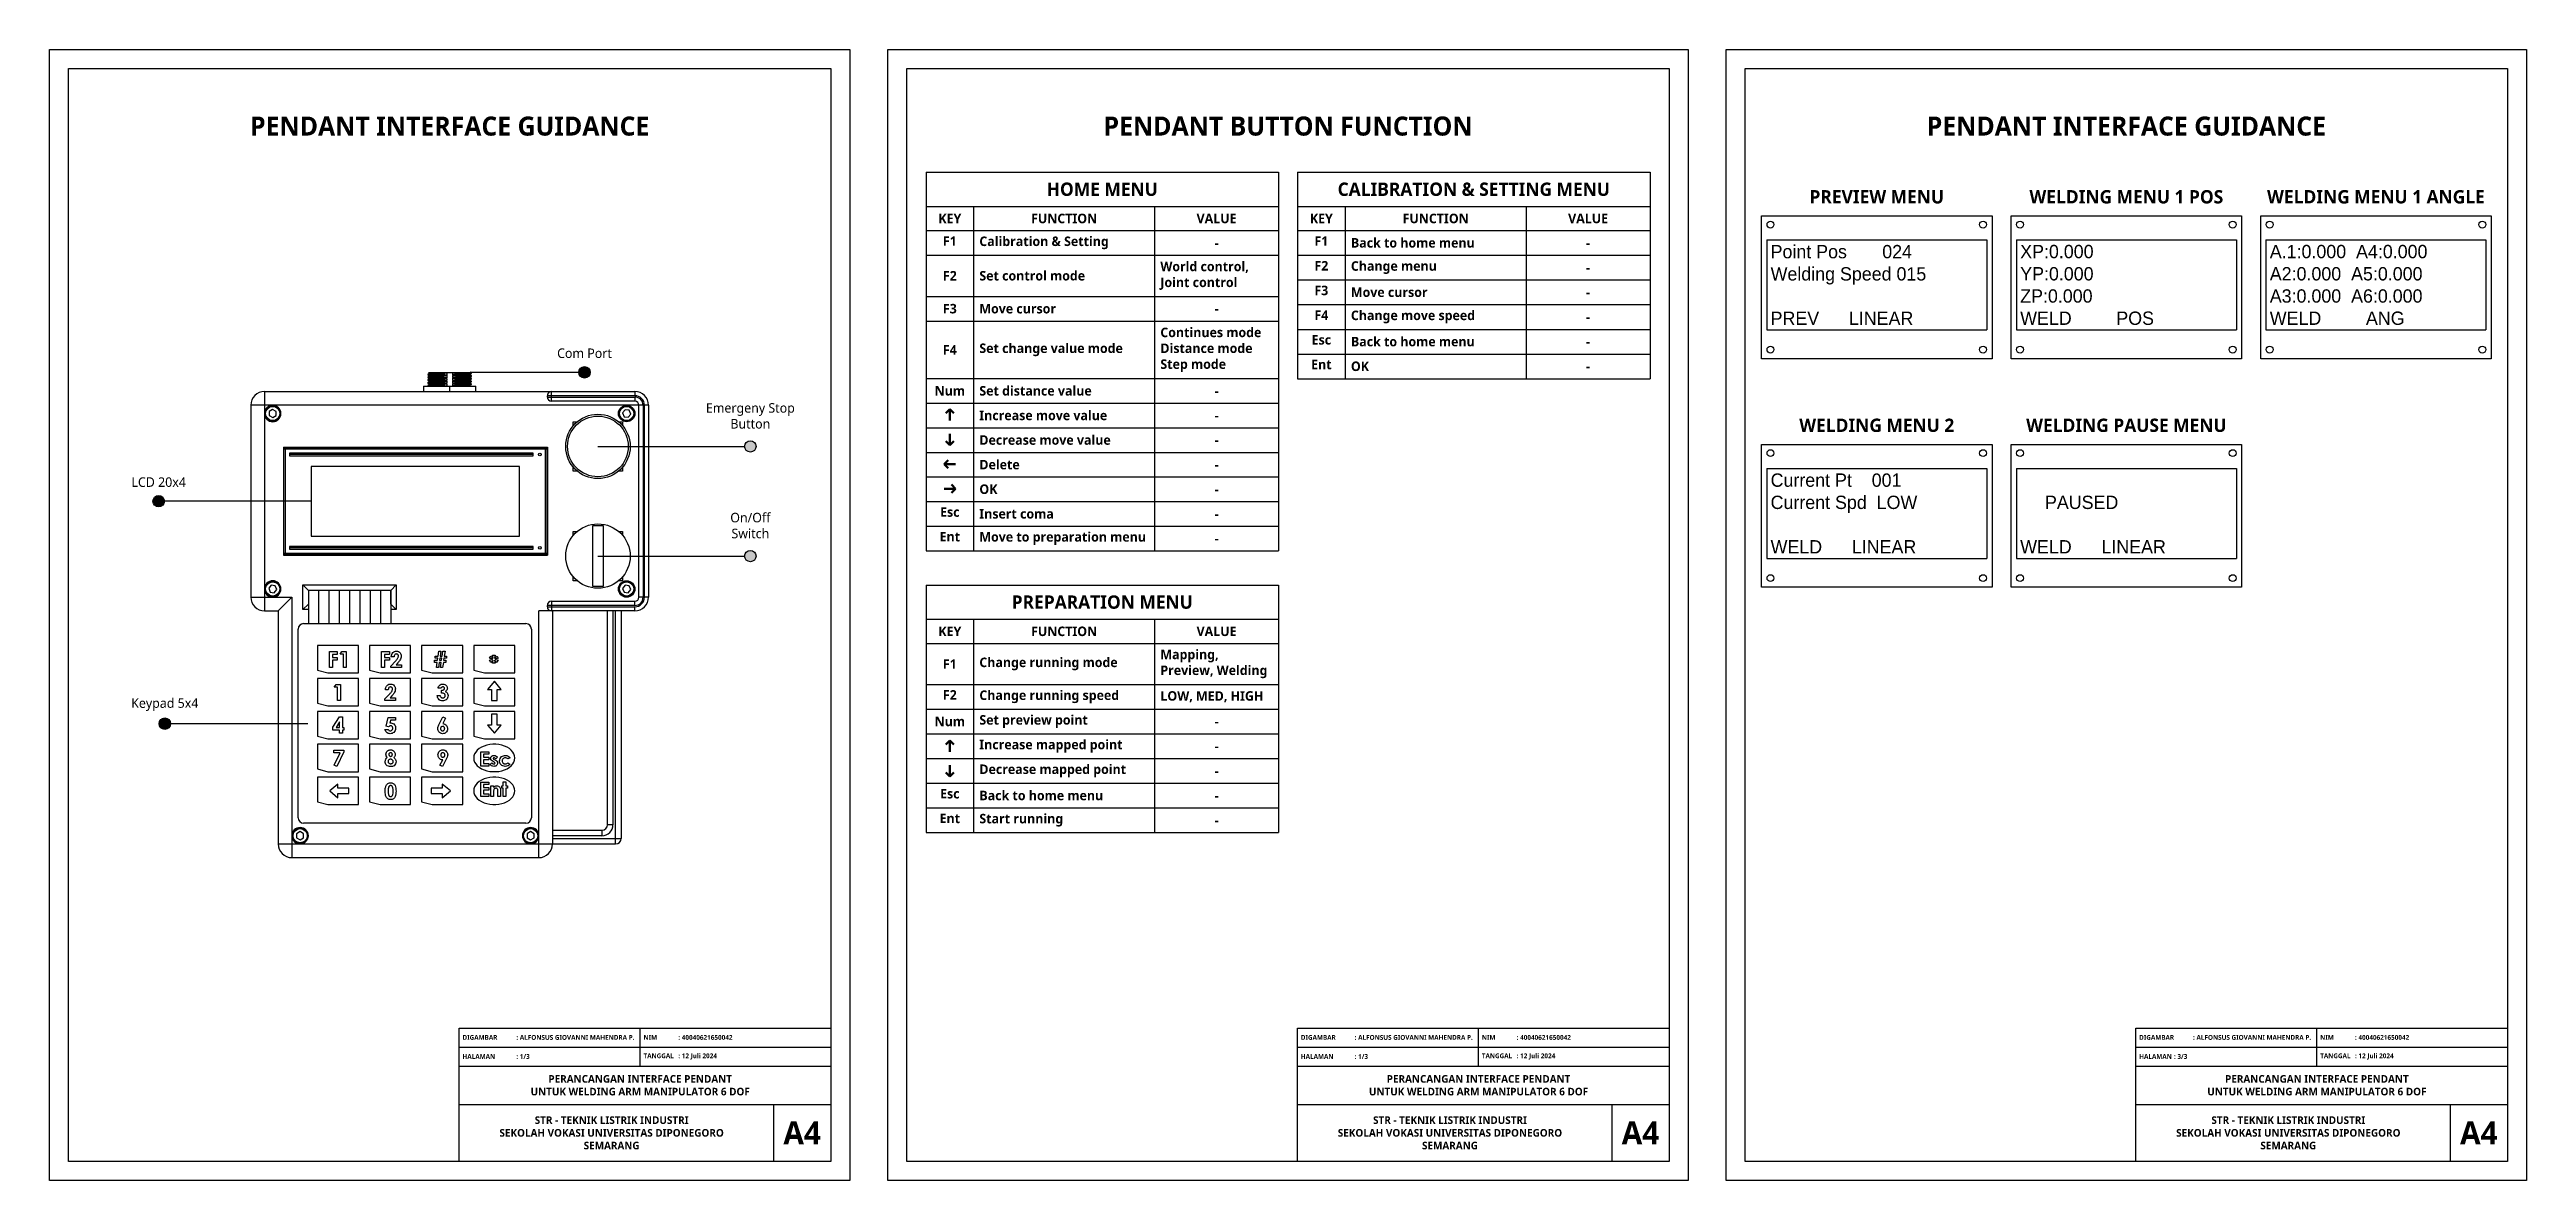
# Model space of a CAD drawing. Header units: millimetres. Extents: x 6 to 1086, y 5 to 917.
# Drawn here: x 6 to 656, y 312 to 609 of the extents above; entities that cross this region are included whole.
import ezdxf

# ---------------------------------------------------------------- set-up
doc = ezdxf.new("R2010")
doc.units = ezdxf.units.MM

msp = doc.modelspace()

# ---------------------------------------------------------------- texts
for s, width, heights, insert, char_height, attachment_point in [('{\\fYu Gothic UI Semibold|b0|i0|c0|p34;PENDANT INTERFACE GUIDANCE}', 113.0538, [0], (110.99, 588.82), 5, 5), ('{\\fYu Gothic UI Semibold|b0|i0|c0|p34;PENDANT BUTTON FUNCTION}', 113.0538, [0], (330.99, 588.82), 5, 5), ('{\\fYu Gothic UI Semibold|b0|i0|c0|p34;PENDANT INTERFACE GUIDANCE}', 113.0538, [0], (550.99, 588.82), 5, 5), ('{\\fYu Gothic UI Semibold|b0|i0|c0|p34;PREVIEW MENU}', 61.1127, [21.59], (485.49, 570.26), 3.5, 5), ('\\pxqc;{\\fYu Gothic UI Semibold|b0|i0|c0|p34;WELDING MENU 1 POS}', 61.1127, [6.88], (550.99, 570.26), 3.5, 5), ('\\pxqc;{\\fYu Gothic UI Semibold|b0|i0|c0|p34;WELDING MENU 1 ANGLE}', 61.1127, [6.88], (616.49, 570.26), 3.5, 5), ('Point Pos   ^I 024\\PWelding Speed 015\\P \\PPREV      LINEAR', 57.72, [23.64], (457.63, 547.13), 3.5, 4), ('XP:0.000 \\PYP:0.000   \\PZP:0.000 \\PWELD         POS', 56.72, [23.64], (523.13, 547.13), 3.5, 4), ('\\pxqj;A.1:0.000  A4:0.000     \\PA2:0.000  A5:0.000\\PA3:0.000  A6:0.000\\PWELD         ANG', 56.72, [23.64], (588.63, 547.13), 3.5, 4), ('{\\fYu Gothic UI|b0|i0|c0|p34;Com Port}', 24.2578, [3.85], (146.37, 529.19), 2.5, 5), ('\\pxqc;{\\fYu Gothic UI|b0|i0|c0|p34;Emergeny Stop\\P\\pq*;Button}', 40.2693, [11.84], (189.9, 512.74), 2.5, 5), ('\\pxqc;{\\fYu Gothic UI Semibold|b0|i0|c0|p34;WELDING MENU 2}', 61.1127, [6.88], (485.49, 510.26), 3.5, 5), ('\\pxqc;{\\fYu Gothic UI Semibold|b0|i0|c0|p34;WELDING PAUSE MENU}', 61.1127, [6.88], (550.99, 510.26), 3.5, 5), ('{\\fYu Gothic UI|b0|i0|c0|p34;LCD 20x4}', 24.2578, [3.85], (34.63, 495.34), 2.5, 5), ('Current Pt    001\\PCurrent Spd  LOW\\P\\PWELD      LINEAR', 56.72, [23.64], (457.63, 487.13), 3.5, 4), ('\\P     PAUSED\\P\\PWELD      LINEAR', 56.72, [23.64], (523.13, 487.13), 3.5, 4), ('{\\fYu Gothic UI|b0|i0|c0|p34;On/Off\\PSwitch}', 17.0955, [11.84], (189.9, 483.94), 2.5, 5), ('{\\fYu Gothic UI|b0|i0|c0|p34;Keypad 5x4}', 24.2578, [3.85], (36.23, 436.92), 2.5, 5)]:
    msp.add_mtext_dynamic_manual_height_columns(s, width=width, gutter_width=17.5, heights=heights, dxfattribs=dict(insert=insert, char_height=char_height, attachment_point=attachment_point))
at = {"linetype": 'ByBlock'}
for s, width, heights, insert, char_height, attachment_point in [('{\\fYu Gothic UI Semibold|b0|i0|c0|p34;  DIGAMBAR^I: ALFONSUS GIOVANNI MAHENDRA P.}', 50, [5], (113.49, 349.52), 1.25, 4), ('{\\fYu Gothic UI Semibold|b0|i0|c0|p34;  HALAMAN^I^I: 1/3}', 50, [5], (113.49, 344.52), 1.25, 4), ('{\\fYu Gothic UI Semibold|b0|i0|c0|p34;  TANGGAL^I: 12 Juli 2024}', 50, [5], (160.99, 344.52), 1.25, 4), ('{\\fYu Gothic UI Semibold|b0|i0|c0|p34;  NIM^I^I: 40040621650042}', 50, [5], (160.99, 349.52), 1.25, 4), ('{\\fYu Gothic UI Semibold|b0|i0|c0|p34;  DIGAMBAR^I: ALFONSUS GIOVANNI MAHENDRA P.}', 50, [5], (333.49, 349.52), 1.25, 4), ('{\\fYu Gothic UI Semibold|b0|i0|c0|p34;  HALAMAN^I^I: 1/3}', 50, [5], (333.49, 344.52), 1.25, 4), ('{\\fYu Gothic UI Semibold|b0|i0|c0|p34;  TANGGAL^I: 12 Juli 2024}', 50, [5], (380.99, 344.52), 1.25, 4), ('{\\fYu Gothic UI Semibold|b0|i0|c0|p34;  NIM^I^I: 40040621650042}', 50, [5], (380.99, 349.52), 1.25, 4), ('{\\fYu Gothic UI Semibold|b0|i0|c0|p34;  DIGAMBAR^I: ALFONSUS GIOVANNI MAHENDRA P.}', 50, [5], (553.49, 349.52), 1.25, 4), ('{\\fYu Gothic UI Semibold|b0|i0|c0|p34;  HALAMAN ^I: 3/3}', 50, [5], (553.49, 344.52), 1.25, 4), ('{\\fYu Gothic UI Semibold|b0|i0|c0|p34;  TANGGAL^I: 12 Juli 2024}', 50, [5], (600.99, 344.52), 1.25, 4), ('{\\fYu Gothic UI Semibold|b0|i0|c0|p34;  NIM^I^I: 40040621650042}', 50, [5], (600.99, 349.52), 1.25, 4), ('{\\fYu Gothic UI Semibold|b0|i0|c0|p34;PERANCANGAN INTERFACE PENDANT\\PUNTUK WELDING ARM MANIPULATOR 6 DOF}', 100, [0], (160.99, 336.96), 2, 5), ('{\\fYu Gothic UI Semibold|b0|i0|c0|p34;PERANCANGAN INTERFACE PENDANT\\PUNTUK WELDING ARM MANIPULATOR 6 DOF}', 100, [0], (380.99, 336.96), 2, 5), ('{\\fYu Gothic UI Semibold|b0|i0|c0|p34;PERANCANGAN INTERFACE PENDANT\\PUNTUK WELDING ARM MANIPULATOR 6 DOF}', 100, [0], (600.99, 336.96), 2, 5), ('{\\fYu Gothic UI Semibold|b0|i0|c0|p34;STR - TEKNIK LISTRIK INDUSTRI\\PSEKOLAH VOKASI UNIVERSITAS DIPONEGORO\\PSEMARANG}', 85, [0], (153.49, 324.46), 2, 5), ('{\\fYu Gothic UI Semibold|b0|i0|c0|p34;A4}', 15, [0], (203.49, 324.46), 6, 5), ('{\\fYu Gothic UI Semibold|b0|i0|c0|p34;STR - TEKNIK LISTRIK INDUSTRI\\PSEKOLAH VOKASI UNIVERSITAS DIPONEGORO\\PSEMARANG}', 85, [0], (373.49, 324.46), 2, 5), ('{\\fYu Gothic UI Semibold|b0|i0|c0|p34;A4}', 15, [0], (423.49, 324.46), 6, 5), ('{\\fYu Gothic UI Semibold|b0|i0|c0|p34;STR - TEKNIK LISTRIK INDUSTRI\\PSEKOLAH VOKASI UNIVERSITAS DIPONEGORO\\PSEMARANG}', 85, [0], (593.49, 324.46), 2, 5), ('{\\fYu Gothic UI Semibold|b0|i0|c0|p34;A4}', 15, [0], (643.49, 324.46), 6, 5)]:
    msp.add_mtext_dynamic_manual_height_columns(s, width=width, gutter_width=6.25, heights=heights, dxfattribs=dict(at, insert=insert, char_height=char_height, attachment_point=attachment_point))

# ---------------------------------------------------------------- blocks, each defined once
blk = doc.blocks.new('*T7')
at = {"color": 0, "linetype": 'ByBlock', "lineweight": -2, "transparency": 16777216}
for p, q in [((0, 0), (92.5, 0)), ((0, 0), (0, -99.42)), ((92.5, 0), (92.5, -99.42)), ((0, -9), (92.5, -9)), ((12.5, -9), (12.5, -99.42)), ((60, -9), (60, -99.42)), ((0, -15.33), (92.5, -15.33)), ((0, -21.82), (92.5, -21.82)), ((0, -32.61), (92.5, -32.61)), ((0, -39.11), (92.5, -39.11)), ((0, -54.2), (92.5, -54.2)), ((0, -60.66), (92.5, -60.66)), ((0, -67.12), (92.5, -67.12)), ((0, -73.58), (92.5, -73.58)), ((0, -80.04), (92.5, -80.04)), ((0, -86.5), (92.5, -86.5)), ((0, -92.96), (92.5, -92.96)), ((0, -99.42), (92.5, -99.42))]:
    blk.add_line(p, q, dxfattribs=at)
at = {"color": 0, "transparency": 16777216}
for s, insert, char_height, width, attachment_point in [('{\\fYu Gothic UI Semibold|b0|i0|c0|p34;HOME MENU}', (46.25, -4.5), 3.5, 89.5, 5), ('{\\fYu Gothic UI Semibold|b0|i0|c0|p34;KEY}', (6.25, -12.17), 2.5, 9.5, 5), ('{\\fYu Gothic UI Semibold|b0|i0|c0|p34;FUNCTION}', (36.25, -12.17), 2.5, 44.5, 5), ('{\\fYu Gothic UI Semibold|b0|i0|c0|p34;VALUE}', (76.25, -12.17), 2.5, 29.5, 5), ('{\\fYu Gothic UI Semibold|b0|i0|c0|p34;F1}', (6.25, -16.83), 2.5, 9.5, 2), ('{\\fYu Gothic UI Semibold|b0|i0|c0|p34;Calibration & Setting}', (14, -18.57), 2.5, 44.5, 4), ('{\\fYu Gothic UI Semibold|b0|i0|c0|p34;-}', (76.25, -18.57), 2.5, 29.5, 5), ('{\\fYu Gothic UI Semibold|b0|i0|c0|p34;F2}', (6.25, -27.21), 2.5, 9.5, 5), ('{\\fYu Gothic UI Semibold|b0|i0|c0|p34;Set control mode}', (14, -27.21), 2.5, 44.5, 4), ('{\\fYu Gothic UI Semibold|b0|i0|c0|p34;World control,\\PJoint control}', (61.5, -27.21), 2.5, 29.5, 4), ('{\\fYu Gothic UI Semibold|b0|i0|c0|p34;F3}', (6.25, -35.86), 2.5, 9.5, 5), ('{\\fYu Gothic UI Semibold|b0|i0|c0|p34;Move cursor}', (14, -35.86), 2.5, 44.5, 4), ('{\\fYu Gothic UI Semibold|b0|i0|c0|p34;-}', (76.25, -35.86), 2.5, 29.5, 5), ('{\\fYu Gothic UI Semibold|b0|i0|c0|p34;F4}', (6.25, -46.66), 2.5, 9.5, 5), ('{\\fYu Gothic UI Semibold|b0|i0|c0|p34;Set change value mode}', (14, -46.66), 2.5, 44.5, 4), ('{\\fYu Gothic UI Semibold|b0|i0|c0|p34;Continues mode Distance mode Step mode}', (61.5, -46.66), 2.5, 29.5, 4), ('{\\fYu Gothic UI Semibold|b0|i0|c0|p34;Num}', (6.25, -57.43), 2.5, 9.5, 5), ('{\\fYu Gothic UI Semibold|b0|i0|c0|p34;Set distance value}', (14, -57.43), 2.5, 44.5, 4), ('{\\fYu Gothic UI Semibold|b0|i0|c0|p34;-}', (76.25, -57.43), 2.5, 29.5, 5), ('{\\fYu Gothic UI Semibold|b0|i0|c0|p34;Increase move value}', (14, -63.89), 2.5, 44.5, 4), ('{\\fYu Gothic UI Semibold|b0|i0|c0|p34;-}', (76.25, -63.89), 2.5, 29.5, 5), ('{\\fYu Gothic UI Semibold|b0|i0|c0|p34;Decrease move value}', (14, -70.35), 2.5, 44.5, 4), ('{\\fYu Gothic UI Semibold|b0|i0|c0|p34;-}', (76.25, -70.35), 2.5, 29.5, 5), ('{\\fYu Gothic UI Semibold|b0|i0|c0|p34;Delete}', (14, -76.81), 2.5, 44.5, 4), ('{\\fYu Gothic UI Semibold|b0|i0|c0|p34;-}', (76.25, -76.81), 2.5, 29.5, 5), ('{\\fYu Gothic UI Semibold|b0|i0|c0|p34;OK}', (14, -83.27), 2.5, 44.5, 4), ('{\\fYu Gothic UI Semibold|b0|i0|c0|p34;-}', (76.25, -83.27), 2.5, 29.5, 5), ('{\\fYu Gothic UI Semibold|b0|i0|c0|p34;Esc}', (6.25, -88), 2.5, 9.5, 2), ('{\\fYu Gothic UI Semibold|b0|i0|c0|p34;Insert coma}', (14, -89.73), 2.5, 44.5, 4), ('{\\fYu Gothic UI Semibold|b0|i0|c0|p34;-}', (76.25, -89.73), 2.5, 29.5, 5), ('{\\fYu Gothic UI Semibold|b0|i0|c0|p34;Ent}', (6.25, -94.46), 2.5, 9.5, 2), ('{\\fYu Gothic UI Semibold|b0|i0|c0|p34;Move to preparation menu}', (14, -96.19), 2.5, 44.5, 4), ('{\\fYu Gothic UI Semibold|b0|i0|c0|p34;-}', (76.25, -96.19), 2.5, 29.5, 5)]:
    blk.add_mtext(s, dxfattribs=dict(at, insert=insert, char_height=char_height, width=width, attachment_point=attachment_point))
blk = doc.blocks.new('*T8')
at = {"color": 0, "linetype": 'ByBlock', "lineweight": -2, "transparency": 16777216}
for p, q in [((0, 0), (92.5, 0)), ((0, 0), (0, -65)), ((92.5, 0), (92.5, -65)), ((0, -9), (92.5, -9)), ((12.5, -9), (12.5, -65)), ((60, -9), (60, -65)), ((0, -15.33), (92.5, -15.33)), ((0, -26.1), (92.5, -26.1)), ((0, -32.59), (92.5, -32.59)), ((0, -39.07), (92.5, -39.07)), ((0, -45.55), (92.5, -45.55)), ((0, -52.04), (92.5, -52.04)), ((0, -58.52), (92.5, -58.52)), ((0, -65), (92.5, -65))]:
    blk.add_line(p, q, dxfattribs=at)
at = {"color": 0, "transparency": 16777216}
for s, insert, char_height, width, attachment_point in [('{\\fYu Gothic UI Semibold|b0|i0|c0|p34;PREPARATION MENU}', (46.25, -4.5), 3.5, 89.5, 5), ('{\\fYu Gothic UI Semibold|b0|i0|c0|p34;KEY}', (6.25, -12.17), 2.5, 9.5, 5), ('{\\fYu Gothic UI Semibold|b0|i0|c0|p34;FUNCTION}', (36.25, -12.17), 2.5, 44.5, 5), ('{\\fYu Gothic UI Semibold|b0|i0|c0|p34;VALUE}', (76.25, -12.17), 2.5, 29.5, 5), ('{\\fYu Gothic UI Semibold|b0|i0|c0|p34;F1}', (6.25, -20.72), 2.5, 9.5, 5), ('{\\fYu Gothic UI Semibold|b0|i0|c0|p34;Change running mode}', (14, -20.72), 2.5, 44.5, 4), ('{\\fYu Gothic UI Semibold|b0|i0|c0|p34;Mapping, Preview, Welding}', (61.5, -20.72), 2.5, 29.5, 4), ('{\\fYu Gothic UI Semibold|b0|i0|c0|p34;F2}', (6.25, -27.6), 2.5, 9.5, 2), ('{\\fYu Gothic UI Semibold|b0|i0|c0|p34;Change running speed}', (14, -29.35), 2.5, 44.5, 4), ('{\\fYu Gothic UI Semibold|b0|i0|c0|p34;LOW, MED, HIGH}', (61.5, -29.35), 2.5, 29.5, 4), ('{\\fYu Gothic UI Semibold|b0|i0|c0|p34;Num}', (6.25, -35.83), 2.5, 9.5, 5), ('{\\fYu Gothic UI Semibold|b0|i0|c0|p34;Set preview point}', (14, -35.83), 2.5, 44.5, 4), ('{\\fYu Gothic UI Semibold|b0|i0|c0|p34;-}', (76.25, -35.83), 2.5, 29.5, 5), ('{\\fYu Gothic UI Semibold|b0|i0|c0|p34;Increase mapped point}', (14, -42.31), 2.5, 44.5, 4), ('{\\fYu Gothic UI Semibold|b0|i0|c0|p34;-}', (76.25, -42.31), 2.5, 29.5, 5), ('{\\fYu Gothic UI Semibold|b0|i0|c0|p34;Decrease mapped point}', (14, -48.79), 2.5, 44.5, 4), ('{\\fYu Gothic UI Semibold|b0|i0|c0|p34;-}', (76.25, -48.79), 2.5, 29.5, 5), ('{\\fYu Gothic UI Semibold|b0|i0|c0|p34;Esc}', (6.25, -53.54), 2.5, 9.5, 2), ('{\\fYu Gothic UI Semibold|b0|i0|c0|p34;Back to home menu}', (14, -55.28), 2.5, 44.5, 4), ('{\\fYu Gothic UI Semibold|b0|i0|c0|p34;-}', (76.25, -55.28), 2.5, 29.5, 5), ('{\\fYu Gothic UI Semibold|b0|i0|c0|p34;Ent}', (6.25, -60.02), 2.5, 9.5, 2), ('{\\fYu Gothic UI Semibold|b0|i0|c0|p34;Start running}', (14, -61.76), 2.5, 44.5, 4), ('{\\fYu Gothic UI Semibold|b0|i0|c0|p34;-}', (76.25, -61.76), 2.5, 29.5, 5)]:
    blk.add_mtext(s, dxfattribs=dict(at, insert=insert, char_height=char_height, width=width, attachment_point=attachment_point))
blk = doc.blocks.new('*T11')
at = {"color": 0, "linetype": 'ByBlock', "lineweight": -2, "transparency": 16777216}
for p, q in [((0, 0), (92.5, 0)), ((0, 0), (0, -54.23)), ((92.5, 0), (92.5, -54.23)), ((0, -9), (92.5, -9)), ((12.5, -9), (12.5, -54.23)), ((60, -9), (60, -54.23)), ((0, -15.33), (92.5, -15.33)), ((0, -21.82), (92.5, -21.82)), ((0, -28.3), (92.5, -28.3)), ((0, -34.78), (92.5, -34.78)), ((0, -41.27), (92.5, -41.27)), ((0, -47.75), (92.5, -47.75)), ((0, -54.23), (92.5, -54.23))]:
    blk.add_line(p, q, dxfattribs=at)
at = {"color": 0, "transparency": 16777216}
for s, insert, char_height, width, attachment_point in [('{\\fYu Gothic UI Semibold|b0|i0|c0|p34;CALIBRATION & SETTING MENU}', (46.25, -4.5), 3.5, 89.5, 5), ('{\\fYu Gothic UI Semibold|b0|i0|c0|p34;KEY}', (6.25, -12.17), 2.5, 9.5, 5), ('{\\fYu Gothic UI Semibold|b0|i0|c0|p34;FUNCTION}', (36.25, -12.17), 2.5, 44.5, 5), ('{\\fYu Gothic UI Semibold|b0|i0|c0|p34;VALUE}', (76.25, -12.17), 2.5, 29.5, 5), ('{\\fYu Gothic UI Semibold|b0|i0|c0|p34;F1}', (6.25, -16.83), 2.5, 9.5, 2), ('{\\fYu Gothic UI Semibold|b0|i0|c0|p34;Back to home menu}', (14, -18.57), 2.5, 44.5, 4), ('{\\fYu Gothic UI Semibold|b0|i0|c0|p34;-}', (76.25, -18.57), 2.5, 29.5, 5), ('{\\fYu Gothic UI Semibold|b0|i0|c0|p34;F2}', (6.25, -23.32), 2.5, 9.5, 2), ('{\\fYu Gothic UI Semibold|b0|i0|c0|p34;Change menu}', (14, -25.06), 2.5, 44.5, 4), ('{\\fYu Gothic UI Semibold|b0|i0|c0|p34;-}', (76.25, -25.06), 2.5, 29.5, 5), ('{\\fYu Gothic UI Semibold|b0|i0|c0|p34;F3}', (6.25, -29.8), 2.5, 9.5, 2), ('{\\fYu Gothic UI Semibold|b0|i0|c0|p34;Move cursor}', (14, -31.54), 2.5, 44.5, 4), ('{\\fYu Gothic UI Semibold|b0|i0|c0|p34;-}', (76.25, -31.54), 2.5, 29.5, 5), ('{\\fYu Gothic UI Semibold|b0|i0|c0|p34;F4}', (6.25, -36.28), 2.5, 9.5, 2), ('{\\fYu Gothic UI Semibold|b0|i0|c0|p34;Change move speed}', (14, -38.02), 2.5, 44.5, 4), ('{\\fYu Gothic UI Semibold|b0|i0|c0|p34;-}', (76.25, -38.02), 2.5, 29.5, 5), ('{\\fYu Gothic UI Semibold|b0|i0|c0|p34;Esc}', (6.25, -42.77), 2.5, 9.5, 2), ('{\\fYu Gothic UI Semibold|b0|i0|c0|p34;Back to home menu}', (14, -44.51), 2.5, 44.5, 4), ('{\\fYu Gothic UI Semibold|b0|i0|c0|p34;-}', (76.25, -44.51), 2.5, 29.5, 5), ('{\\fYu Gothic UI Semibold|b0|i0|c0|p34;Ent}', (6.25, -49.25), 2.5, 9.5, 2), ('{\\fYu Gothic UI Semibold|b0|i0|c0|p34;OK}', (14, -50.99), 2.5, 44.5, 4), ('{\\fYu Gothic UI Semibold|b0|i0|c0|p34;-}', (76.25, -50.99), 2.5, 29.5, 5)]:
    blk.add_mtext(s, dxfattribs=dict(at, insert=insert, char_height=char_height, width=width, attachment_point=attachment_point))

# ---------------------------------------------------------------- hatches: boundary and pattern name
h = msp.add_hatch(color=256)
h.dxf.hatch_style = 1
h.paths.add_polyline_path([(144.87, 524.19, 1), (147.87, 524.19, 1)])
h = msp.add_hatch(color=256)
h.dxf.hatch_style = 1
h.paths.add_polyline_path([(191.4, 475.94, 1), (188.4, 475.94, 1)])
h.paths.add_polyline_path([(188.4, 504.74, 1), (191.4, 504.74, 1)])
h = msp.add_hatch(color=256)
h.dxf.hatch_style = 1
h.paths.add_polyline_path([(33.13, 490.34, 1), (36.13, 490.34, 1)])
h = msp.add_hatch(color=256)
h.dxf.hatch_style = 1
h.paths.add_polyline_path([(34.73, 431.92, 1), (37.73, 431.92, 1)])

# ---------------------------------------------------------------- linework, layer by layer
at = {"color": 7, "linetype": 'Continuous', "lineweight": 25}
for p, q in [((456.63, 558.95), (514.35, 558.95)), ((456.63, 558.95), (456.63, 535.31)), ((514.35, 558.95), (514.35, 535.31)), ((522.13, 558.95), (579.85, 558.95)), ((522.13, 558.95), (522.13, 535.31)), ((579.85, 558.95), (579.85, 535.31)), ((587.63, 558.95), (645.35, 558.95)), ((587.63, 558.95), (587.63, 535.31)), ((645.35, 558.95), (645.35, 535.31)), ((456.63, 535.31), (514.35, 535.31)), ((522.13, 535.31), (579.85, 535.31)), ((587.63, 535.31), (645.35, 535.31)), ((104.15, 520.58), (104.15, 519.14)), ((104.15, 520.58), (117.83, 520.58)), ((105.68, 523.88), (105.27, 523.64)), ((105.27, 523.64), (105.27, 523.55)), ((105.27, 523.54), (105.68, 523.31)), ((105.68, 523.16), (105.27, 522.92)), ((105.27, 522.92), (105.27, 522.83)), ((105.27, 522.82), (105.68, 522.59)), ((105.68, 522.44), (105.27, 522.2)), ((105.27, 522.2), (105.27, 522.11)), ((105.27, 522.1), (105.68, 521.87)), ((105.68, 521.72), (105.27, 521.48)), ((105.27, 521.48), (105.27, 521.39)), ((105.27, 521.38), (105.68, 521.15)), ((105.68, 521), (105.27, 520.76)), ((105.27, 520.76), (105.27, 520.67)), ((105.27, 520.66), (105.43, 520.57)), ((105.42, 524.18), (105.68, 524.03)), ((105.68, 524.03), (105.68, 523.88)), ((105.68, 523.31), (105.68, 523.16)), ((105.68, 522.59), (105.68, 522.44)), ((105.68, 521.87), (105.68, 521.72)), ((105.68, 521.15), (105.68, 521)), ((108.73, 523.77), (110.25, 524.04)), ((108.73, 523.68), (108.73, 523.77)), ((110.25, 523.47), (108.73, 523.68)), ((108.73, 523.05), (110.25, 523.32)), ((108.73, 522.96), (108.73, 523.05)), ((110.25, 522.75), (108.73, 522.96)), ((108.73, 522.33), (110.25, 522.6)), ((108.73, 522.24), (108.73, 522.33)), ((110.25, 522.03), (108.73, 522.24)), ((108.73, 521.61), (110.25, 521.88)), ((108.73, 521.52), (108.73, 521.61)), ((110.25, 521.31), (108.73, 521.52)), ((108.73, 520.89), (110.25, 521.16)), ((108.73, 520.8), (108.73, 520.89)), ((110.25, 520.59), (108.73, 520.8)), ((109.5, 524.18), (115.64, 524.18)), ((109.5, 520.58), (110.25, 520.59)), ((110.25, 524.04), (110.25, 523.47)), ((110.25, 523.32), (110.25, 522.75)), ((110.25, 522.6), (110.25, 522.03)), ((110.25, 521.88), (110.25, 521.31)), ((110.25, 521.16), (110.25, 520.59)), ((110.99, 519.14), (110.99, 520.58)), ((111.72, 524.07), (111.72, 523.51)), ((111.72, 524.07), (113.24, 523.86)), ((113.24, 523.77), (111.72, 523.51)), ((111.72, 523.35), (111.72, 522.79)), ((111.72, 523.35), (113.24, 523.14)), ((113.24, 523.05), (111.72, 522.79)), ((111.72, 522.63), (111.72, 522.07)), ((111.72, 522.63), (113.24, 522.42)), ((113.24, 522.33), (111.72, 522.07)), ((111.72, 521.91), (111.72, 521.35)), ((111.72, 521.91), (113.24, 521.7)), ((113.24, 521.61), (111.72, 521.35)), ((111.72, 521.19), (111.72, 520.63)), ((111.72, 521.19), (113.24, 520.98)), ((113.24, 520.89), (111.72, 520.63)), ((113.24, 523.86), (113.24, 523.77)), ((113.24, 523.14), (113.24, 523.05)), ((113.24, 522.42), (113.24, 522.33)), ((113.24, 521.7), (113.24, 521.61)), ((113.24, 520.98), (113.24, 520.89)), ((116.29, 523.67), (116.7, 523.9)), ((116.29, 523.52), (116.29, 523.67)), ((116.7, 523.28), (116.29, 523.52)), ((116.29, 522.95), (116.7, 523.18)), ((116.29, 522.8), (116.29, 522.95)), ((116.7, 522.56), (116.29, 522.8)), ((116.29, 522.23), (116.7, 522.46)), ((116.29, 522.08), (116.29, 522.23)), ((116.7, 521.84), (116.29, 522.08)), ((116.29, 521.51), (116.7, 521.74)), ((116.29, 521.36), (116.29, 521.51)), ((116.7, 521.12), (116.29, 521.36)), ((116.29, 520.79), (116.7, 521.02)), ((116.29, 520.64), (116.29, 520.79)), ((116.38, 520.59), (116.29, 520.64)), ((116.7, 524), (116.37, 524.19)), ((116.7, 523.91), (116.7, 524)), ((116.7, 523.19), (116.7, 523.28)), ((116.7, 522.47), (116.7, 522.56)), ((116.7, 521.75), (116.7, 521.84)), ((116.7, 521.03), (116.7, 521.12)), ((117.83, 519.14), (117.83, 520.58)), ((161.75, 515.54), (58.79, 515.54)), ((58.79, 515.54), (58.79, 465.14)), ((62.39, 519.14), (159.59, 519.14)), ((62.39, 519.14), (62.39, 461.54)), ((64.52, 514.45), (63.6, 513.89)), ((63.6, 513.89), (63.63, 512.82)), ((65.46, 513.94), (64.52, 514.45)), ((65.49, 512.86), (65.46, 513.94)), ((159.59, 518.06), (136.62, 518.06)), ((136.62, 517.7), (136.62, 518.06)), ((136.62, 517.7), (159.59, 517.7)), ((137.7, 516.62), (137.7, 519.14)), ((159.59, 516.62), (137.7, 516.62)), ((157.03, 514.37), (156.36, 513.53)), ((156.36, 513.53), (156.76, 512.54)), ((158.09, 514.22), (157.03, 514.37)), ((158.49, 513.22), (158.09, 514.22)), ((159.59, 519.14), (159.59, 518.06)), ((159.59, 517.7), (159.59, 516.62)), ((160.67, 465.14), (160.67, 515.54)), ((161.75, 515.54), (161.75, 465.14)), ((163.19, 515.54), (162.11, 515.54)), ((162.11, 465.14), (162.11, 515.54)), ((163.19, 515.54), (163.19, 465.14)), ((63.63, 512.82), (64.57, 512.31)), ((64.57, 512.31), (65.49, 512.86)), ((143.42, 510.18), (143.42, 511.22)), ((143.42, 511.22), (144.46, 511.22)), ((155.34, 511.22), (156.38, 511.22)), ((156.38, 511.22), (156.38, 510.18)), ((156.76, 512.54), (157.82, 512.38)), ((157.82, 512.38), (158.49, 513.22)), ((67.35, 504.52), (67.35, 476.15)), ((67.35, 504.52), (136.62, 504.52)), ((136.47, 504.02), (67.5, 504.02)), ((67.5, 476.66), (67.5, 504.02)), ((67.86, 504.38), (67.86, 476.3)), ((67.86, 504.38), (136.11, 504.38)), ((132.87, 502.94), (68.94, 502.94)), ((68.94, 502.94), (68.94, 502.22)), ((132.87, 502.58), (68.94, 502.58)), ((68.94, 502.22), (132.87, 502.22)), ((132.87, 502.22), (132.87, 502.94)), ((136.11, 476.3), (136.11, 504.38)), ((136.47, 504.02), (136.47, 476.66)), ((136.62, 504.52), (136.62, 476.15)), ((129.35, 499.48), (74.63, 499.48)), ((74.63, 499.48), (74.63, 481.19)), ((129.35, 481.19), (129.35, 499.48)), ((143.42, 498.26), (143.42, 499.3)), ((144.46, 498.26), (143.42, 498.26)), ((156.38, 498.26), (155.34, 498.26)), ((156.38, 499.3), (156.38, 498.26)), ((456.63, 498.95), (514.35, 498.95)), ((456.63, 498.95), (456.63, 475.31)), ((514.35, 498.95), (514.35, 475.31)), ((522.13, 498.95), (579.85, 498.95)), ((522.13, 498.95), (522.13, 475.31)), ((579.85, 498.95), (579.85, 475.31)), ((74.63, 481.19), (129.35, 481.19)), ((143.42, 481.38), (143.42, 482.42)), ((143.42, 482.42), (144.46, 482.42)), ((155.34, 482.42), (156.38, 482.42)), ((156.38, 482.42), (156.38, 481.38)), ((67.35, 476.15), (136.62, 476.15)), ((67.5, 476.66), (136.47, 476.66)), ((136.11, 476.3), (67.86, 476.3)), ((68.94, 478.46), (68.94, 477.74)), ((132.87, 478.46), (68.94, 478.46)), ((132.87, 478.1), (68.94, 478.1)), ((68.94, 477.74), (132.87, 477.74)), ((132.87, 477.74), (132.87, 478.46)), ((456.63, 475.31), (514.35, 475.31)), ((522.13, 475.31), (579.85, 475.31)), ((64.17, 468.3), (63.49, 467.48)), ((65.23, 468.13), (64.17, 468.3)), ((65.6, 467.12), (65.23, 468.13)), ((72.47, 461.9), (72.47, 468.38)), ((72.47, 468.38), (96.95, 468.38)), ((72.47, 468.38), (73.91, 466.94)), ((96.95, 468.38), (95.51, 466.94)), ((96.95, 468.38), (96.95, 461.9)), ((143.42, 469.46), (143.42, 470.5)), ((144.46, 469.46), (143.42, 469.46)), ((156.38, 469.46), (155.34, 469.46)), ((157.03, 468.29), (156.36, 467.45)), ((156.38, 470.5), (156.38, 469.46)), ((158.09, 468.14), (157.03, 468.29)), ((158.49, 467.14), (158.09, 468.14)), ((58.79, 465.14), (69.59, 465.14)), ((62.39, 461.54), (65.99, 461.54)), ((63.49, 467.48), (63.86, 466.47)), ((63.86, 466.47), (64.92, 466.29)), ((64.92, 466.29), (65.6, 467.12)), ((69.59, 465.14), (65.99, 461.54)), ((65.99, 461.54), (65.99, 400.34)), ((69.59, 465.14), (69.59, 396.74)), ((73.91, 463.34), (72.47, 461.9)), ((73.91, 461.9), (72.47, 461.9)), ((95.51, 466.94), (73.91, 466.94)), ((73.91, 466.94), (73.91, 463.34)), ((95.51, 463.34), (95.51, 466.94)), ((95.51, 463.34), (96.95, 461.9)), ((96.95, 461.9), (95.51, 461.9)), ((159.59, 461.54), (134.39, 461.54)), ((134.39, 396.74), (134.39, 461.54)), ((159.59, 462.98), (136.62, 462.98)), ((136.62, 462.62), (136.62, 462.98)), ((136.62, 462.62), (159.59, 462.62)), ((137.7, 464.06), (137.7, 461.54)), ((137.7, 464.06), (159.59, 464.06)), ((137.99, 461.54), (137.99, 400.34)), ((152.39, 405.38), (152.39, 461.54)), ((153.83, 461.54), (153.83, 405.38)), ((154.55, 400.34), (154.55, 461.54)), ((155.99, 461.54), (155.99, 401.78)), ((156.36, 467.45), (156.76, 466.46)), ((156.76, 466.46), (157.82, 466.3)), ((157.82, 466.3), (158.49, 467.14)), ((159.59, 462.98), (159.59, 464.06)), ((159.59, 461.54), (159.59, 462.62)), ((161.75, 465.14), (160.67, 465.14)), ((163.19, 465.14), (162.11, 465.14)), ((71.23, 407.22), (71.23, 456.76)), ((72.67, 458.2), (130.99, 458.2)), ((132.43, 456.76), (132.43, 407.22)), ((87.07, 452.44), (76.27, 452.44)), ((76.27, 452.44), (76.27, 445.96)), ((79.45, 446.68), (79.45, 450.87)), ((79.45, 450.87), (81.49, 450.87)), ((81.49, 450.12), (80.2, 450.12)), ((80.2, 450.12), (80.2, 449.31)), ((80.2, 449.31), (81.49, 449.31)), ((81.49, 448.56), (80.2, 448.56)), ((80.2, 448.56), (80.2, 446.68)), ((81.49, 450.87), (81.49, 450.12)), ((81.49, 449.31), (81.49, 448.56)), ((82.24, 450.17), (82.69, 450.87)), ((83.1, 450.17), (82.24, 450.17)), ((82.69, 450.87), (83.85, 450.87)), ((83.1, 446.68), (83.1, 450.17)), ((83.85, 450.87), (83.85, 446.68)), ((87.07, 445.24), (87.07, 452.44)), ((100.75, 452.44), (89.95, 452.44)), ((89.95, 452.44), (89.95, 445.96)), ((93.13, 450.87), (95.17, 450.87)), ((93.13, 446.68), (93.13, 450.87)), ((95.17, 450.12), (93.88, 450.12)), ((93.88, 450.12), (93.88, 449.31)), ((93.88, 449.31), (95.17, 449.31)), ((95.17, 448.56), (93.88, 448.56)), ((93.88, 448.56), (93.88, 446.68)), ((95.17, 450.87), (95.17, 450.12)), ((95.17, 449.31), (95.17, 448.56)), ((96.41, 449.47), (95.65, 449.47)), ((100.75, 445.24), (100.75, 452.44)), ((103.63, 452.44), (103.63, 445.96)), ((114.43, 452.44), (103.63, 452.44)), ((107.03, 448.02), (107.03, 448.61)), ((107.03, 448.61), (107.8, 448.61)), ((107.19, 449.1), (107.19, 449.69)), ((107.19, 449.69), (107.96, 449.69)), ((107.87, 449.1), (107.19, 449.1)), ((107.8, 448.61), (107.87, 449.1)), ((107.96, 449.69), (108.15, 450.98)), ((108.15, 450.98), (108.69, 450.98)), ((108.41, 449.1), (108.34, 448.61)), ((108.34, 448.61), (108.87, 448.61)), ((108.95, 449.1), (108.41, 449.1)), ((108.69, 450.98), (108.5, 449.69)), ((108.5, 449.69), (109.04, 449.69)), ((108.87, 448.61), (108.95, 449.1)), ((109.04, 449.69), (109.23, 450.98)), ((109.23, 450.98), (109.77, 450.98)), ((109.49, 449.1), (109.41, 448.61)), ((109.41, 448.61), (109.98, 448.61)), ((110.14, 449.1), (109.49, 449.1)), ((109.77, 450.98), (109.58, 449.69)), ((109.58, 449.69), (110.14, 449.69)), ((109.98, 448.61), (109.98, 448.02)), ((110.14, 449.69), (110.14, 449.1)), ((114.43, 445.24), (114.43, 452.44)), ((117.31, 452.44), (117.31, 445.96)), ((128.11, 452.44), (117.31, 452.44)), ((121.43, 449.09), (121.8, 449.69)), ((122.29, 448.85), (121.43, 449.09)), ((121.43, 448.61), (122.29, 448.85)), ((121.8, 448.03), (121.43, 448.61)), ((121.8, 449.69), (122.44, 449.09)), ((122.44, 448.61), (121.8, 448.03)), ((122.23, 449.9), (122.93, 449.9)), ((122.44, 449.09), (122.23, 449.9)), ((122.23, 447.8), (122.44, 448.61)), ((123.36, 448.03), (122.73, 448.61)), ((122.73, 448.61), (122.93, 447.8)), ((122.93, 449.9), (122.76, 449.09)), ((122.76, 449.09), (123.41, 449.66)), ((123.74, 449.09), (122.88, 448.85)), ((122.88, 448.85), (123.74, 448.61)), ((123.74, 448.61), (123.36, 448.03)), ((123.41, 449.66), (123.74, 449.09)), ((128.11, 445.24), (128.11, 452.44)), ((76.27, 445.96), (79.05, 445.24)), ((76.27, 443.8), (76.27, 437.32)), ((87.07, 443.8), (76.27, 443.8)), ((79.05, 445.24), (87.07, 445.24)), ((80.2, 446.68), (79.45, 446.68)), ((80.71, 441.53), (81.16, 442.23)), ((81.16, 442.23), (82.32, 442.23)), ((82.32, 442.23), (82.32, 438.04)), ((83.85, 446.68), (83.1, 446.68)), ((87.07, 436.6), (87.07, 443.8)), ((89.95, 445.96), (92.73, 445.24)), ((100.75, 443.8), (89.95, 443.8)), ((89.95, 443.8), (89.95, 437.32)), ((92.73, 445.24), (100.75, 445.24)), ((93.88, 446.68), (93.13, 446.68)), ((95.55, 447.06), (96.79, 448.38)), ((95.55, 446.68), (95.55, 447.06)), ((98.34, 446.68), (95.55, 446.68)), ((97.37, 447.88), (96.93, 447.38)), ((96.93, 447.38), (98.34, 447.38)), ((98.34, 447.38), (98.34, 446.68)), ((100.75, 436.6), (100.75, 443.8)), ((103.63, 445.96), (106.41, 445.24)), ((114.43, 443.8), (103.63, 443.8)), ((103.63, 443.8), (103.63, 437.32)), ((106.41, 445.24), (114.43, 445.24)), ((107.71, 448.02), (107.03, 448.02)), ((107.5, 446.68), (107.71, 448.02)), ((108.05, 446.68), (107.5, 446.68)), ((108.25, 448.02), (108.05, 446.68)), ((108.79, 448.02), (108.25, 448.02)), ((108.58, 446.68), (108.79, 448.02)), ((109.13, 446.68), (108.58, 446.68)), ((109.33, 448.02), (109.13, 446.68)), ((109.98, 448.02), (109.33, 448.02)), ((114.43, 436.6), (114.43, 443.8)), ((117.31, 445.96), (120.09, 445.24)), ((117.31, 443.8), (117.31, 437.32)), ((128.11, 443.8), (117.31, 443.8)), ((120.09, 445.24), (128.11, 445.24)), ((122.71, 443.08), (120.91, 440.92)), ((122.93, 447.8), (122.23, 447.8)), ((124.51, 440.92), (122.71, 443.08)), ((128.11, 436.6), (128.11, 443.8)), ((76.27, 437.32), (79.05, 436.6)), ((79.05, 436.6), (87.07, 436.6)), ((81.57, 441.53), (80.71, 441.53)), ((81.57, 438.04), (81.57, 441.53)), ((82.32, 438.04), (81.57, 438.04)), ((89.95, 437.32), (92.73, 436.6)), ((92.73, 436.6), (100.75, 436.6)), ((94.01, 438.42), (95.25, 439.74)), ((94.01, 438.04), (94.01, 438.42)), ((96.81, 438.04), (94.01, 438.04)), ((94.87, 440.83), (94.12, 440.83)), ((95.83, 439.24), (95.4, 438.74)), ((95.4, 438.74), (96.81, 438.74)), ((96.81, 438.74), (96.81, 438.04)), ((103.63, 437.32), (106.41, 436.6)), ((106.41, 436.6), (114.43, 436.6)), ((107.75, 439.33), (108.5, 439.33)), ((108.71, 441.21), (107.96, 441.21)), ((108.82, 439.97), (108.82, 440.67)), ((117.31, 437.32), (120.09, 436.6)), ((120.09, 436.6), (128.11, 436.6)), ((120.91, 440.92), (121.99, 440.92)), ((121.99, 440.92), (121.99, 438.04)), ((121.99, 438.04), (123.43, 438.04)), ((123.43, 440.92), (124.51, 440.92)), ((123.43, 438.04), (123.43, 440.92)), ((76.27, 435.16), (76.27, 428.68)), ((87.07, 435.16), (76.27, 435.16)), ((80.33, 431.02), (82.07, 433.7)), ((80.33, 430.26), (80.33, 431.02)), ((82.11, 430.26), (80.33, 430.26)), ((82.11, 432.38), (81.18, 430.96)), ((81.18, 430.96), (82.11, 430.96)), ((82.07, 433.7), (82.86, 433.7)), ((82.11, 430.96), (82.11, 432.38)), ((82.11, 429.4), (82.11, 430.26)), ((82.86, 429.4), (82.11, 429.4)), ((82.86, 433.7), (82.86, 430.96)), ((82.86, 430.96), (83.23, 430.96)), ((83.23, 430.26), (82.86, 430.26)), ((82.86, 430.26), (82.86, 429.4)), ((83.23, 430.96), (83.23, 430.26)), ((87.07, 427.96), (87.07, 435.16)), ((89.95, 435.16), (89.95, 428.68)), ((100.75, 435.16), (89.95, 435.16)), ((94.01, 430.42), (94.87, 430.42)), ((94.35, 431.27), (94.84, 433.59)), ((94.98, 431.12), (94.35, 431.27)), ((94.84, 433.59), (96.75, 433.59)), ((95.44, 432.89), (95.28, 432.1)), ((96.75, 432.89), (95.44, 432.89)), ((96.75, 433.59), (96.75, 432.89)), ((100.75, 427.96), (100.75, 435.16)), ((114.43, 435.16), (103.63, 435.16)), ((103.63, 435.16), (103.63, 428.68)), ((108.17, 431.61), (109.23, 433.7)), ((109.9, 433.36), (109.17, 431.93)), ((109.23, 433.7), (109.9, 433.36)), ((114.43, 427.96), (114.43, 435.16)), ((128.11, 435.16), (117.31, 435.16)), ((117.31, 435.16), (117.31, 428.68)), ((120.91, 431.56), (122.71, 429.4)), ((121.99, 431.56), (120.91, 431.56)), ((123.43, 434.44), (121.99, 434.44)), ((121.99, 434.44), (121.99, 431.56)), ((122.71, 429.4), (124.51, 431.56)), ((123.43, 431.56), (123.43, 434.44)), ((124.51, 431.56), (123.43, 431.56)), ((128.11, 427.96), (128.11, 435.16)), ((76.27, 428.68), (79.05, 427.96)), ((76.27, 426.52), (76.27, 420.04)), ((87.07, 426.52), (76.27, 426.52)), ((79.05, 427.96), (87.07, 427.96)), ((80.55, 424.25), (80.55, 424.95)), ((80.55, 424.95), (83.23, 424.95)), ((82.26, 424.25), (80.55, 424.25)), ((80.72, 420.99), (82.26, 424.25)), ((83.23, 424.56), (81.39, 420.65)), ((83.23, 424.95), (83.23, 424.56)), ((87.07, 419.32), (87.07, 426.52)), ((89.95, 428.68), (92.73, 427.96)), ((89.95, 426.52), (89.95, 420.04)), ((100.75, 426.52), (89.95, 426.52)), ((92.73, 427.96), (100.75, 427.96)), ((100.75, 419.32), (100.75, 426.52)), ((103.63, 428.68), (106.41, 427.96)), ((103.63, 426.52), (103.63, 420.04)), ((114.43, 426.52), (103.63, 426.52)), ((106.41, 427.96), (114.43, 427.96)), ((110.17, 422.75), (109.11, 420.65)), ((114.43, 419.32), (114.43, 426.52)), ((117.31, 428.68), (120.09, 427.96)), ((119.18, 424.57), (121.24, 424.57)), ((119.18, 420.76), (119.18, 424.57)), ((119.87, 423.89), (119.87, 423.15)), ((121.24, 423.89), (119.87, 423.89)), ((119.87, 423.15), (121.24, 423.15)), ((120.09, 427.96), (128.11, 427.96)), ((121.24, 424.57), (121.24, 423.89)), ((121.24, 423.15), (121.24, 422.47)), ((122.65, 422.56), (122.9, 422.43)), ((123.53, 423.11), (123.11, 422.66)), ((126.85, 422.98), (126.29, 422.66)), ((76.27, 420.04), (79.05, 419.32)), ((87.07, 417.88), (76.27, 417.88)), ((76.27, 417.88), (76.27, 411.4)), ((79.05, 419.32), (87.07, 419.32)), ((81.67, 416.08), (79.51, 414.28)), ((81.39, 420.65), (80.72, 420.99)), ((81.67, 415), (81.67, 416.08)), ((87.07, 410.68), (87.07, 417.88)), ((89.95, 420.04), (92.73, 419.32)), ((89.95, 417.88), (89.95, 411.4)), ((100.75, 417.88), (89.95, 417.88)), ((92.73, 419.32), (100.75, 419.32)), ((100.75, 410.68), (100.75, 417.88)), ((103.63, 420.04), (106.41, 419.32)), ((103.63, 417.88), (103.63, 411.4)), ((114.43, 417.88), (103.63, 417.88)), ((106.41, 419.32), (114.43, 419.32)), ((108.44, 420.99), (109.17, 422.43)), ((109.11, 420.65), (108.44, 420.99)), ((109.03, 416.08), (109.03, 415)), ((111.19, 414.28), (109.03, 416.08)), ((114.43, 410.68), (114.43, 417.88)), ((121.24, 420.76), (119.18, 420.76)), ((119.18, 412.78), (119.18, 416.59)), ((119.18, 416.59), (121.24, 416.59)), ((121.24, 422.47), (119.87, 422.47)), ((119.87, 422.47), (119.87, 421.44)), ((119.87, 421.44), (121.24, 421.44)), ((121.24, 421.44), (121.24, 420.76)), ((121.24, 416.59), (121.24, 415.91)), ((121.63, 421.18), (122.04, 421.64)), ((122.6, 421.87), (122.38, 421.98)), ((125.05, 416.69), (125.73, 416.69)), ((125.05, 415.56), (125.05, 416.69)), ((125.73, 416.69), (125.73, 415.56)), ((126.27, 421.64), (126.8, 421.27)), ((76.27, 411.4), (79.05, 410.68)), ((79.05, 410.68), (87.07, 410.68)), ((79.51, 414.28), (81.67, 412.48)), ((84.55, 415), (81.67, 415)), ((81.67, 413.56), (84.55, 413.56)), ((81.67, 412.48), (81.67, 413.56)), ((84.55, 413.56), (84.55, 415)), ((89.95, 411.4), (92.73, 410.68)), ((92.73, 410.68), (100.75, 410.68)), ((103.63, 411.4), (106.41, 410.68)), ((106.15, 415), (106.15, 413.56)), ((109.03, 415), (106.15, 415)), ((106.15, 413.56), (109.03, 413.56)), ((106.41, 410.68), (114.43, 410.68)), ((109.03, 412.48), (111.19, 414.28)), ((109.03, 413.56), (109.03, 412.48)), ((121.24, 412.78), (119.18, 412.78)), ((119.87, 415.91), (119.87, 415.17)), ((121.24, 415.91), (119.87, 415.91)), ((119.87, 415.17), (121.24, 415.17)), ((121.24, 414.49), (119.87, 414.49)), ((119.87, 414.49), (119.87, 413.46)), ((119.87, 413.46), (121.24, 413.46)), ((121.24, 415.17), (121.24, 414.49)), ((121.24, 413.46), (121.24, 412.78)), ((121.82, 415.56), (122.51, 415.56)), ((121.82, 412.78), (121.82, 415.56)), ((122.51, 412.78), (121.82, 412.78)), ((122.51, 415.56), (122.51, 415.27)), ((122.51, 413.89), (122.51, 412.78)), ((123.63, 412.78), (123.63, 413.99)), ((124.31, 412.78), (123.63, 412.78)), ((124.31, 414.61), (124.31, 412.78)), ((124.7, 415.56), (125.05, 415.56)), ((124.7, 414.98), (124.7, 415.56)), ((125.05, 414.98), (124.7, 414.98)), ((125.05, 412.78), (125.05, 414.98)), ((125.73, 412.78), (125.05, 412.78)), ((125.73, 415.56), (126.17, 415.56)), ((126.17, 414.98), (125.73, 414.98)), ((125.73, 414.98), (125.73, 412.78)), ((126.17, 415.56), (126.17, 414.98)), ((71.75, 403.57), (70.82, 403.03)), ((70.82, 403.03), (70.82, 401.96)), ((72.67, 403.03), (71.75, 403.57)), ((130.99, 405.78), (72.67, 405.78)), ((72.67, 401.96), (72.67, 403.03)), ((132.23, 403.57), (131.3, 403.03)), ((131.3, 403.03), (131.3, 401.96)), ((133.15, 403.03), (132.23, 403.57)), ((133.15, 401.96), (133.15, 403.03)), ((137.99, 403.94), (150.95, 403.94)), ((150.95, 403.94), (150.95, 402.5)), ((153.83, 405.38), (152.39, 405.38)), ((65.99, 400.34), (154.55, 400.34)), ((69.59, 396.74), (134.39, 396.74)), ((70.82, 401.96), (71.75, 401.43)), ((71.75, 401.43), (72.67, 401.96)), ((131.3, 401.96), (132.23, 401.43)), ((132.23, 401.43), (133.15, 401.96)), ((150.95, 402.5), (137.99, 402.5)), ((137.99, 401.78), (155.99, 401.78))]:
    msp.add_line(p, q, dxfattribs=at)
for p, q in [((116.37, 524.19), (144.87, 524.19)), ((149.9, 504.74), (188.4, 504.74)), ((74.63, 490.34), (36.13, 490.34)), ((149.9, 475.94), (188.4, 475.94)), ((73.91, 466.94), (73.91, 458.2)), ((76.61, 466.94), (76.61, 458.2)), ((79.31, 466.94), (79.31, 458.2)), ((82.01, 466.94), (82.01, 458.2)), ((84.71, 466.94), (84.71, 458.2)), ((87.41, 466.94), (87.41, 458.2)), ((90.11, 466.94), (90.11, 458.2)), ((92.81, 466.94), (92.81, 458.2)), ((95.51, 466.94), (95.51, 458.2)), ((73.73, 431.92), (37.73, 431.92))]:
    msp.add_line(p, q)
at = {"lineweight": 50}
for p, q in [((242.24, 514.51), (241.18, 513.45)), ((242.24, 514.51), (242.24, 511.51)), ((242.24, 514.51), (243.3, 513.45)), ((242.24, 505.05), (242.24, 508.05)), ((240.74, 500.09), (241.8, 501.15)), ((242.24, 505.05), (241.18, 506.11)), ((242.24, 505.05), (243.3, 506.11)), ((240.74, 500.09), (243.74, 500.09)), ((240.74, 500.09), (241.8, 499.03)), ((243.74, 493.63), (242.68, 494.69)), ((243.74, 493.63), (240.74, 493.63)), ((243.74, 493.63), (242.68, 492.57)), ((242.24, 427.49), (241.18, 426.43)), ((242.24, 427.49), (242.24, 424.49)), ((242.24, 427.49), (243.3, 426.43)), ((242.24, 418.03), (241.18, 419.09)), ((242.24, 418.03), (242.24, 421.03)), ((242.24, 418.03), (243.3, 419.09))]:
    msp.add_line(p, q, dxfattribs=at)
at = {"linetype": 'ByBlock'}
for p, q in [((113.49, 351.96), (210.99, 351.96)), ((113.49, 316.96), (113.49, 351.96)), ((160.99, 341.96), (160.99, 351.96)), ((333.49, 351.96), (430.99, 351.96)), ((333.49, 316.96), (333.49, 351.96)), ((380.99, 341.96), (380.99, 351.96)), ((553.49, 351.96), (650.99, 351.96)), ((553.49, 316.96), (553.49, 351.96)), ((600.99, 341.96), (600.99, 351.96)), ((113.49, 346.96), (210.99, 346.96)), ((333.49, 346.96), (430.99, 346.96)), ((553.49, 346.96), (650.99, 346.96)), ((113.49, 341.96), (210.99, 341.96)), ((333.49, 341.96), (430.99, 341.96)), ((553.49, 341.96), (650.99, 341.96)), ((113.49, 331.96), (210.99, 331.96)), ((195.99, 331.96), (195.99, 316.96)), ((333.49, 331.96), (430.99, 331.96)), ((415.99, 331.96), (415.99, 316.96)), ((553.49, 331.96), (650.99, 331.96)), ((635.99, 331.96), (635.99, 316.96)), ((210.99, 316.96), (113.49, 316.96)), ((430.99, 316.96), (333.49, 316.96)), ((650.99, 316.96), (553.49, 316.96))]:
    msp.add_line(p, q, dxfattribs=at)
for points in [[(215.99, 608.96), (215.99, 311.96), (5.99, 311.96), (5.99, 608.96)], [(435.99, 608.96), (435.99, 311.96), (225.99, 311.96), (225.99, 608.96)], [(655.99, 608.96), (655.99, 311.96), (445.99, 311.96), (445.99, 608.96)], [(210.99, 603.96), (210.99, 316.96), (10.99, 316.96), (10.99, 603.96)], [(430.99, 603.96), (430.99, 316.96), (230.99, 316.96), (230.99, 603.96)], [(650.99, 603.96), (650.99, 316.96), (450.99, 316.96), (450.99, 603.96)], [(455.24, 565.26), (515.74, 565.26), (515.74, 527.76), (455.24, 527.76)], [(520.74, 565.26), (581.24, 565.26), (581.24, 527.76), (520.74, 527.76)], [(586.24, 565.26), (646.74, 565.26), (646.74, 527.76), (586.24, 527.76)], [(455.24, 505.26), (515.74, 505.26), (515.74, 467.76), (455.24, 467.76)], [(520.74, 505.26), (581.24, 505.26), (581.24, 467.76), (520.74, 467.76)]]:
    msp.add_lwpolyline(points, close=True)
at = {"color": 7, "linetype": 'Continuous', "lineweight": 25}
msp.add_lwpolyline([(148.46, 483.86), (148.46, 468.02), (151.34, 468.02), (151.34, 483.86)], close=True, dxfattribs=at)
at = {"color": 7, "linetype": 'Continuous', "lineweight": 25, "flags": 128}
for points in [[(128.11, 422.92), (128.04, 423.46), (127.87, 423.98), (127.57, 424.48), (127.17, 424.95), (126.66, 425.37), (126.07, 425.73), (125.41, 426.04), (124.68, 426.27), (123.91, 426.43), (123.11, 426.51), (122.3, 426.51), (121.5, 426.43), (120.73, 426.27), (120.01, 426.04), (119.34, 425.73), (118.75, 425.37), (118.24, 424.95), (117.84, 424.48), (117.54, 423.98), (117.37, 423.46), (117.31, 422.92), (117.37, 422.38), (117.54, 421.86), (117.84, 421.36), (118.24, 420.89), (118.75, 420.47), (119.34, 420.11), (120.01, 419.8), (120.73, 419.57), (121.5, 419.41), (122.3, 419.33), (123.11, 419.33), (123.91, 419.41), (124.68, 419.57), (125.41, 419.8), (126.07, 420.11), (126.66, 420.47), (127.17, 420.89), (127.57, 421.36), (127.87, 421.86), (128.04, 422.38), (128.11, 422.92)], [(128.11, 414.28), (128.04, 414.82), (127.87, 415.34), (127.57, 415.84), (127.17, 416.31), (126.66, 416.73), (126.07, 417.09), (125.41, 417.4), (124.68, 417.63), (123.91, 417.79), (123.11, 417.87), (122.3, 417.87), (121.5, 417.79), (120.73, 417.63), (120.01, 417.4), (119.34, 417.09), (118.75, 416.73), (118.24, 416.31), (117.84, 415.84), (117.54, 415.34), (117.37, 414.82), (117.31, 414.28), (117.37, 413.74), (117.54, 413.22), (117.84, 412.72), (118.24, 412.25), (118.75, 411.83), (119.34, 411.47), (120.01, 411.16), (120.73, 410.93), (121.5, 410.77), (122.3, 410.69), (123.11, 410.69), (123.91, 410.77), (124.68, 410.93), (125.41, 411.16), (126.07, 411.47), (126.66, 411.83), (127.17, 412.25), (127.57, 412.72), (127.87, 413.22), (128.04, 413.74), (128.11, 414.28)]]:
    msp.add_lwpolyline(points, dxfattribs=at)
at = {"color": 7, "linetype": 'Continuous', "lineweight": 25}
for centre, radius in [((457.59, 562.97), 0.9), ((513.39, 562.97), 0.9), ((523.09, 562.97), 0.9), ((578.89, 562.97), 0.9), ((588.59, 562.97), 0.9), ((644.39, 562.97), 0.9), ((457.59, 530.15), 0.9), ((513.39, 530.15), 0.9), ((523.09, 530.15), 0.9), ((578.89, 530.15), 0.9), ((588.59, 530.15), 0.9), ((644.39, 530.15), 0.9), ((64.55, 513.38), 2.04), ((64.55, 513.38), 1.86), ((157.43, 513.38), 2.16), ((157.43, 513.38), 2.04), ((157.43, 513.38), 1.86), ((149.9, 504.74), 8.46), ((134.67, 502.58), 0.36), ((457.59, 502.97), 0.9), ((513.39, 502.97), 0.9), ((523.09, 502.97), 0.9), ((578.89, 502.97), 0.9), ((149.9, 475.94), 8.46), ((134.67, 478.1), 0.36), ((64.55, 467.3), 2.04), ((64.55, 467.3), 1.86), ((157.43, 467.3), 2.16), ((157.43, 467.3), 2.04), ((157.43, 467.3), 1.86), ((457.59, 470.15), 0.9), ((513.39, 470.15), 0.9), ((523.09, 470.15), 0.9), ((578.89, 470.15), 0.9), ((71.75, 402.5), 2.04), ((71.75, 402.5), 1.86), ((132.23, 402.5), 2.04), ((132.23, 402.5), 1.86)]:
    msp.add_circle(centre, radius, dxfattribs=at)
for centre, radius in [((146.37, 524.19), 1.5), ((149.9, 504.74), 7.96), ((189.9, 504.74), 1.5), ((34.63, 490.34), 1.5), ((189.9, 475.94), 1.5), ((36.23, 431.92), 1.5)]:
    msp.add_circle(centre, radius)
for centre, radius, start, end in [((62.39, 515.54), 3.6, 90, 180), ((64.55, 513.38), 2.16, 90, 180), ((64.55, 513.38), 2.16, 180, 90), ((137.7, 518.06), 1.08, 90, 180), ((137.7, 517.7), 1.08, 180, 270), ((159.59, 515.54), 3.6, 0, 90), ((159.59, 515.54), 2.52, 0, 90), ((159.59, 515.54), 2.16, 0, 90), ((159.59, 515.54), 1.08, 0, 90), ((67.86, 504.02), 0.36, 90, 180), ((136.11, 504.02), 0.36, 0, 90), ((67.86, 476.66), 0.36, 180, 270), ((136.11, 476.66), 0.36, 270, 0), ((64.55, 467.3), 2.16, 270, 180), ((62.39, 465.14), 3.6, 180, 270), ((64.55, 467.3), 2.16, 180, 270), ((137.7, 462.98), 1.08, 90, 180), ((137.7, 462.62), 1.08, 180, 270), ((159.59, 465.14), 2.52, 270, 0), ((159.59, 465.14), 2.16, 270, 0), ((159.59, 465.14), 1.08, 270, 0), ((159.59, 465.14), 3.6, 270, 0), ((72.67, 456.76), 1.44, 90, 180), ((130.99, 456.76), 1.44, 0, 90), ((71.75, 402.5), 2.16, 270, 180), ((72.67, 407.22), 1.44, 180, 270), ((132.23, 402.5), 2.16, 0, 270), ((130.99, 407.22), 1.44, 270, 0), ((150.95, 405.38), 2.88, 270, 0), ((150.95, 405.38), 1.44, 270, 0), ((69.59, 400.34), 3.6, 180, 270), ((71.75, 402.5), 2.16, 180, 270), ((132.23, 402.5), 2.16, 270, 0), ((134.39, 400.34), 3.6, 270, 0), ((154.55, 401.78), 1.44, 270, 0)]:
    msp.add_arc(centre, radius, start, end, dxfattribs=at)
for points, knots in [([(105.28, 523.54), (105.28, 523.55), (105.25, 523.55), (105.31, 523.56), (105.49, 523.58), (105.79, 523.6), (106.2, 523.61), (106.7, 523.63), (107.31, 523.65), (107.98, 523.67), (108.48, 523.68), (108.73, 523.68)], [0, 0, 0, 0, 0.031629, 0.152675, 0.273722, 0.394768, 0.515814, 0.636861, 0.757907, 0.878954, 1, 1, 1, 1]), ([(108.73, 523.05), (108.48, 523.05), (107.98, 523.04), (107.31, 523.02), (106.7, 523), (106.2, 522.99), (105.79, 522.97), (105.49, 522.95), (105.32, 522.93), (105.25, 522.92), (105.27, 522.92), (105.27, 522.92)], [0, 0, 0, 0, 0.124992, 0.249985, 0.374977, 0.49997, 0.624962, 0.749955, 0.874947, 0.99994, 1, 1, 1, 1]), ([(105.28, 522.82), (105.28, 522.83), (105.25, 522.83), (105.31, 522.84), (105.49, 522.86), (105.79, 522.88), (106.2, 522.89), (106.7, 522.91), (107.31, 522.93), (107.98, 522.95), (108.48, 522.96), (108.73, 522.96)], [0, 0, 0, 0, 0.03163, 0.152676, 0.273723, 0.394769, 0.515815, 0.636861, 0.757908, 0.878954, 1, 1, 1, 1]), ([(108.73, 522.33), (108.48, 522.33), (107.98, 522.32), (107.31, 522.3), (106.7, 522.28), (106.2, 522.27), (105.79, 522.25), (105.49, 522.23), (105.32, 522.21), (105.25, 522.2), (105.27, 522.2), (105.27, 522.2)], [0, 0, 0, 0, 0.124992, 0.249985, 0.374977, 0.49997, 0.624962, 0.749954, 0.874947, 0.999939, 1, 1, 1, 1]), ([(105.28, 522.1), (105.28, 522.11), (105.25, 522.11), (105.31, 522.12), (105.49, 522.14), (105.79, 522.16), (106.2, 522.17), (106.7, 522.19), (107.31, 522.21), (107.98, 522.23), (108.48, 522.24), (108.73, 522.24)], [0, 0, 0, 0, 0.031631, 0.152678, 0.273724, 0.39477, 0.515816, 0.636862, 0.757908, 0.878954, 1, 1, 1, 1]), ([(105.28, 521.38), (105.28, 521.39), (105.25, 521.39), (105.31, 521.4), (105.49, 521.42), (105.79, 521.44), (106.2, 521.46), (106.7, 521.47), (107.31, 521.49), (107.98, 521.51), (108.48, 521.52), (108.73, 521.52)], [0, 0, 0, 0, 0.028047, 0.149541, 0.271035, 0.392529, 0.514024, 0.635518, 0.757012, 0.878506, 1, 1, 1, 1]), ([(108.73, 520.89), (108.48, 520.89), (107.98, 520.88), (107.31, 520.86), (106.7, 520.84), (106.2, 520.83), (105.79, 520.81), (105.49, 520.79), (105.32, 520.77), (105.25, 520.76), (105.27, 520.76), (105.27, 520.76)], [0, 0, 0, 0, 0.124995, 0.24999, 0.374984, 0.499979, 0.624974, 0.749969, 0.874964, 0.999959, 1, 1, 1, 1]), ([(108.73, 523.77), (108.48, 523.77), (107.98, 523.76), (107.31, 523.74), (106.7, 523.72), (106.2, 523.71), (105.79, 523.69), (105.49, 523.67), (105.3, 523.65), (105.28, 523.64), (105.27, 523.64)], [0, 0, 0, 0, 0.125, 0.250001, 0.375001, 0.500002, 0.625002, 0.750003, 0.875003, 1, 1, 1, 1]), ([(108.73, 521.61), (108.48, 521.61), (107.98, 521.6), (107.31, 521.58), (106.7, 521.56), (106.2, 521.55), (105.79, 521.53), (105.49, 521.51), (105.3, 521.49), (105.28, 521.48), (105.27, 521.48)], [0, 0, 0, 0, 0.125, 0.250001, 0.375001, 0.500002, 0.625002, 0.750003, 0.875003, 1, 1, 1, 1]), ([(105.3, 520.67), (105.3, 520.68), (105.32, 520.69), (105.75, 520.72), (106.49, 520.75), (107.49, 520.77), (108.32, 520.79), (108.73, 520.8)], [0, 0, 0, 0, 0.163251, 0.372439, 0.581626, 0.790813, 1, 1, 1, 1]), ([(105.43, 524.18), (105.42, 524.18), (105.36, 524.18), (105.59, 524.18), (106.11, 524.18), (107, 524.18), (108.14, 524.18), (109.05, 524.18), (109.5, 524.18)], [0, 0, 0, 0, 0.0074, 0.205806, 0.404395, 0.602697, 0.801386, 1, 1, 1, 1]), ([(105.7, 524.03), (105.7, 524.03), (105.69, 524.04), (105.85, 524.06), (106.15, 524.08), (106.61, 524.1), (107.19, 524.12), (107.87, 524.14), (108.65, 524.16), (109.22, 524.17), (109.5, 524.18)], [0, 0, 0, 0, 0.075886, 0.207902, 0.339918, 0.471935, 0.603951, 0.735967, 0.867984, 1, 1, 1, 1]), ([(105.7, 523.88), (105.71, 523.89), (105.74, 523.9), (105.99, 523.92), (106.4, 523.94), (106.96, 523.96), (107.65, 523.98), (108.44, 524), (109.32, 524.02), (109.94, 524.03), (110.25, 524.04)], [0, 0, 0, 0, 0.10023, 0.228769, 0.357307, 0.485846, 0.614384, 0.742923, 0.871461, 1, 1, 1, 1]), ([(105.7, 523.16), (105.71, 523.17), (105.74, 523.18), (105.99, 523.2), (106.4, 523.22), (106.96, 523.24), (107.65, 523.26), (108.44, 523.28), (109.32, 523.3), (109.94, 523.31), (110.25, 523.32)], [0, 0, 0, 0, 0.10297, 0.231117, 0.359264, 0.487411, 0.615559, 0.743706, 0.871853, 1, 1, 1, 1]), ([(105.7, 522.44), (105.71, 522.45), (105.74, 522.46), (105.99, 522.48), (106.4, 522.5), (106.96, 522.52), (107.65, 522.54), (108.44, 522.56), (109.32, 522.58), (109.94, 522.59), (110.25, 522.6)], [0, 0, 0, 0, 0.102973, 0.231119, 0.359266, 0.487413, 0.61556, 0.743706, 0.871853, 1, 1, 1, 1]), ([(105.7, 521.72), (105.71, 521.73), (105.74, 521.74), (105.99, 521.76), (106.4, 521.78), (106.96, 521.8), (107.65, 521.82), (108.44, 521.84), (109.32, 521.86), (109.94, 521.87), (110.25, 521.88)], [0, 0, 0, 0, 0.100208, 0.22875, 0.357291, 0.485833, 0.614375, 0.742917, 0.871458, 1, 1, 1, 1]), ([(105.7, 521), (105.71, 521.01), (105.74, 521.02), (105.99, 521.04), (106.4, 521.06), (106.96, 521.08), (107.65, 521.1), (108.44, 521.12), (109.32, 521.14), (109.94, 521.15), (110.25, 521.16)], [0, 0, 0, 0, 0.101691, 0.230021, 0.358351, 0.486681, 0.615011, 0.74334, 0.87167, 1, 1, 1, 1]), ([(111.72, 523.51), (112.03, 523.51), (112.65, 523.53), (113.53, 523.55), (114.32, 523.57), (115.01, 523.59), (115.57, 523.61), (115.98, 523.63), (116.23, 523.65), (116.26, 523.66), (116.27, 523.67)], [0, 0, 0, 0, 0.128618, 0.257236, 0.385853, 0.514471, 0.643089, 0.771707, 0.900325, 1, 1, 1, 1]), ([(111.72, 522.79), (112.03, 522.79), (112.65, 522.81), (113.53, 522.83), (114.32, 522.85), (115.01, 522.87), (115.57, 522.89), (115.98, 522.91), (116.23, 522.93), (116.26, 522.94), (116.27, 522.95)], [0, 0, 0, 0, 0.128618, 0.257236, 0.385854, 0.514472, 0.64309, 0.771707, 0.900325, 1, 1, 1, 1]), ([(111.72, 522.07), (112.03, 522.07), (112.65, 522.09), (113.53, 522.11), (114.32, 522.13), (115.01, 522.15), (115.57, 522.17), (115.98, 522.19), (116.23, 522.21), (116.26, 522.22), (116.27, 522.23)], [0, 0, 0, 0, 0.128618, 0.257236, 0.385854, 0.514472, 0.64309, 0.771708, 0.900326, 1, 1, 1, 1]), ([(111.72, 521.35), (112.03, 521.35), (112.65, 521.37), (113.53, 521.39), (114.32, 521.41), (115.01, 521.43), (115.57, 521.45), (115.98, 521.47), (116.23, 521.49), (116.26, 521.5), (116.28, 521.51)], [0, 0, 0, 0, 0.12821, 0.256421, 0.384631, 0.512842, 0.641052, 0.769263, 0.897473, 1, 1, 1, 1]), ([(111.72, 520.63), (112.03, 520.63), (112.65, 520.65), (113.53, 520.67), (114.32, 520.69), (115.01, 520.71), (115.57, 520.73), (115.98, 520.75), (116.23, 520.77), (116.26, 520.78), (116.27, 520.79)], [0, 0, 0, 0, 0.12838, 0.25676, 0.38514, 0.51352, 0.641899, 0.770279, 0.898659, 1, 1, 1, 1]), ([(116.7, 524), (116.7, 524), (116.71, 523.99), (116.67, 523.98), (116.48, 523.96), (116.09, 523.94), (115.46, 523.92), (114.81, 523.9), (114.22, 523.89), (113.76, 523.88), (113.46, 523.87), (113.3, 523.87), (113.26, 523.86), (113.24, 523.86)], [0, 0, 0, 0, 0.03139, 0.144451, 0.250521, 0.441369, 0.604354, 0.73943, 0.84656, 0.925711, 0.976863, 0.991934, 1, 1, 1, 1]), ([(116.69, 523.28), (116.7, 523.28), (116.72, 523.27), (116.66, 523.26), (116.48, 523.24), (116.18, 523.23), (115.78, 523.21), (115.27, 523.19), (114.67, 523.18), (113.99, 523.16), (113.49, 523.15), (113.24, 523.14)], [0, 0, 0, 0, 0.027437, 0.149007, 0.270577, 0.392148, 0.513718, 0.635289, 0.756859, 0.87843, 1, 1, 1, 1]), ([(116.69, 522.56), (116.7, 522.56), (116.72, 522.55), (116.66, 522.54), (116.48, 522.52), (116.18, 522.51), (115.78, 522.49), (115.27, 522.47), (114.67, 522.46), (113.99, 522.44), (113.49, 522.43), (113.24, 522.42)], [0, 0, 0, 0, 0.027433, 0.149004, 0.270575, 0.392146, 0.513717, 0.635287, 0.756858, 0.878429, 1, 1, 1, 1]), ([(116.69, 521.84), (116.7, 521.84), (116.72, 521.83), (116.66, 521.82), (116.48, 521.8), (116.18, 521.79), (115.78, 521.77), (115.27, 521.75), (114.67, 521.74), (113.99, 521.72), (113.49, 521.71), (113.24, 521.7)], [0, 0, 0, 0, 0.027464, 0.149031, 0.270598, 0.392165, 0.513732, 0.635299, 0.756866, 0.878433, 1, 1, 1, 1]), ([(113.24, 521.61), (113.49, 521.62), (113.99, 521.63), (114.67, 521.65), (115.27, 521.66), (115.78, 521.68), (116.18, 521.7), (116.48, 521.71), (116.65, 521.73), (116.72, 521.74), (116.7, 521.75), (116.7, 521.75)], [0, 0, 0, 0, 0.125, 0.249999, 0.374999, 0.499998, 0.624998, 0.749997, 0.874997, 0.999996, 1, 1, 1, 1]), ([(116.69, 521.12), (116.7, 521.12), (116.72, 521.11), (116.66, 521.1), (116.48, 521.08), (116.18, 521.07), (115.78, 521.05), (115.27, 521.03), (114.67, 521.02), (113.99, 521), (113.49, 520.99), (113.24, 520.98)], [0, 0, 0, 0, 0.027454, 0.149023, 0.270591, 0.392159, 0.513727, 0.635295, 0.756864, 0.878432, 1, 1, 1, 1]), ([(113.24, 520.89), (113.49, 520.9), (113.99, 520.91), (114.67, 520.93), (115.27, 520.94), (115.78, 520.96), (116.18, 520.98), (116.48, 520.99), (116.65, 521.01), (116.72, 521.02), (116.7, 521.03), (116.7, 521.03)], [0, 0, 0, 0, 0.124996, 0.249992, 0.374988, 0.499984, 0.62498, 0.749976, 0.874972, 0.999968, 1, 1, 1, 1]), ([(115.64, 524.18), (115.83, 524.18), (116.21, 524.18), (116.42, 524.18), (116.37, 524.18), (116.36, 524.18)], [0, 0, 0, 0, 0.447609, 0.896442, 1, 1, 1, 1]), ([(95.65, 449.47), (95.68, 449.69), (95.72, 450.11), (96.05, 450.63), (96.53, 450.94), (96.86, 450.96), (97.03, 450.98)], [0, 0, 0, 0, 0.280638, 0.559928, 0.779782, 1, 1, 1, 1]), ([(96.99, 450.23), (96.89, 450.21), (96.69, 450.17), (96.45, 449.88), (96.42, 449.63), (96.41, 449.47)], [0, 0, 0, 0, 0.278755, 0.559273, 1, 1, 1, 1]), ([(96.79, 448.38), (96.98, 448.59), (97.25, 448.88), (97.49, 449.34), (97.52, 449.56), (97.53, 449.67)], [0, 0, 0, 0, 0.560364, 0.780481, 1, 1, 1, 1]), ([(97.53, 449.67), (97.53, 449.75), (97.51, 449.91), (97.37, 450.1), (97.18, 450.21), (97.05, 450.22), (96.99, 450.23)], [0, 0, 0, 0, 0.279841, 0.559185, 0.779391, 1, 1, 1, 1]), ([(97.03, 450.98), (97.22, 450.96), (97.59, 450.92), (98, 450.58), (98.24, 450.16), (98.27, 449.87), (98.29, 449.72)], [0, 0, 0, 0, 0.279748, 0.558964, 0.779633, 1, 1, 1, 1]), ([(98.29, 449.72), (98.26, 449.53), (98.22, 449.13), (97.89, 448.5), (97.57, 448.12), (97.37, 447.88)], [0, 0, 0, 0, 0.27944, 0.559475, 1, 1, 1, 1]), ([(94.12, 440.83), (94.14, 441.05), (94.19, 441.47), (94.52, 441.99), (94.99, 442.3), (95.33, 442.32), (95.5, 442.34)], [0, 0, 0, 0, 0.280638, 0.559928, 0.779782, 1, 1, 1, 1]), ([(95.5, 442.34), (95.68, 442.32), (96.05, 442.28), (96.47, 441.94), (96.7, 441.52), (96.74, 441.23), (96.75, 441.08)], [0, 0, 0, 0, 0.279748, 0.558964, 0.779633, 1, 1, 1, 1]), ([(108.28, 441.95), (108.43, 442.08), (108.71, 442.3), (109.05, 442.33), (109.21, 442.34)], [0, 0, 0, 0, 0.558864, 1, 1, 1, 1]), ([(109.21, 442.34), (109.38, 442.32), (109.71, 442.29), (110.09, 442), (110.34, 441.63), (110.37, 441.37), (110.38, 441.24)], [0, 0, 0, 0, 0.279898, 0.559568, 0.779842, 1, 1, 1, 1]), ([(95.45, 441.59), (95.35, 441.57), (95.16, 441.53), (94.92, 441.24), (94.89, 440.99), (94.87, 440.83)], [0, 0, 0, 0, 0.278755, 0.559273, 1, 1, 1, 1]), ([(95.25, 439.74), (95.45, 439.95), (95.72, 440.24), (95.96, 440.7), (95.99, 440.92), (96, 441.03)], [0, 0, 0, 0, 0.560364, 0.780481, 1, 1, 1, 1]), ([(96, 441.03), (95.99, 441.11), (95.98, 441.27), (95.83, 441.46), (95.65, 441.57), (95.52, 441.58), (95.45, 441.59)], [0, 0, 0, 0, 0.279841, 0.559185, 0.779391, 1, 1, 1, 1]), ([(96.75, 441.08), (96.73, 440.89), (96.68, 440.49), (96.36, 439.86), (96.03, 439.48), (95.83, 439.24)], [0, 0, 0, 0, 0.27944, 0.559475, 1, 1, 1, 1]), ([(109.14, 437.93), (108.93, 437.95), (108.52, 437.99), (108.05, 438.37), (107.8, 438.85), (107.76, 439.17), (107.75, 439.33)], [0, 0, 0, 0, 0.279836, 0.558867, 0.779159, 1, 1, 1, 1]), ([(107.96, 441.21), (107.99, 441.36), (108.04, 441.64), (108.21, 441.85), (108.28, 441.95)], [0, 0, 0, 0, 0.560124, 1, 1, 1, 1]), ([(108.5, 439.33), (108.52, 439.23), (108.56, 439.04), (108.73, 438.82), (108.95, 438.7), (109.11, 438.69), (109.18, 438.68)], [0, 0, 0, 0, 0.280478, 0.559285, 0.77945, 1, 1, 1, 1]), ([(109.2, 441.59), (109.14, 441.58), (109.02, 441.57), (108.83, 441.44), (108.76, 441.3), (108.71, 441.21)], [0, 0, 0, 0, 0.280786, 0.561822, 1, 1, 1, 1]), ([(108.82, 440.67), (108.91, 440.68), (109.08, 440.7), (109.34, 440.76), (109.52, 440.9), (109.61, 441.06), (109.62, 441.15), (109.63, 441.19)], [0, 0, 0, 0, 0.250883, 0.501036, 0.749954, 0.875071, 1, 1, 1, 1]), ([(109.84, 439.3), (109.84, 439.35), (109.83, 439.47), (109.72, 439.67), (109.49, 439.85), (109.16, 439.96), (108.93, 439.97), (108.82, 439.97)], [0, 0, 0, 0, 0.125085, 0.250116, 0.499191, 0.749259, 1, 1, 1, 1]), ([(110.59, 439.29), (110.57, 439.08), (110.52, 438.66), (110.11, 438.22), (109.63, 437.97), (109.3, 437.94), (109.14, 437.93)], [0, 0, 0, 0, 0.279288, 0.558901, 0.779272, 1, 1, 1, 1]), ([(109.18, 438.68), (109.28, 438.69), (109.46, 438.71), (109.68, 438.87), (109.82, 439.07), (109.83, 439.22), (109.84, 439.3)], [0, 0, 0, 0, 0.280064, 0.559769, 0.77991, 1, 1, 1, 1]), ([(109.63, 441.19), (109.62, 441.25), (109.61, 441.37), (109.49, 441.51), (109.35, 441.58), (109.25, 441.58), (109.2, 441.59)], [0, 0, 0, 0, 0.279483, 0.558999, 0.779295, 1, 1, 1, 1]), ([(110.38, 441.24), (110.37, 441.14), (110.35, 440.93), (110.18, 440.6), (109.95, 440.45), (109.82, 440.36)], [0, 0, 0, 0, 0.280577, 0.561016, 1, 1, 1, 1]), ([(109.82, 440.36), (109.94, 440.31), (110.19, 440.21), (110.52, 439.84), (110.57, 439.5), (110.59, 439.29)], [0, 0, 0, 0, 0.281058, 0.561784, 1, 1, 1, 1]), ([(95.41, 429.29), (95.22, 429.31), (94.86, 429.34), (94.42, 429.63), (94.13, 430.01), (94.05, 430.28), (94.01, 430.42)], [0, 0, 0, 0, 0.279869, 0.559369, 0.779507, 1, 1, 1, 1]), ([(94.87, 430.42), (94.91, 430.36), (94.97, 430.24), (95.17, 430.08), (95.34, 430.06), (95.45, 430.04)], [0, 0, 0, 0, 0.281088, 0.561804, 1, 1, 1, 1]), ([(95.48, 431.39), (95.43, 431.38), (95.32, 431.37), (95.14, 431.28), (95.04, 431.18), (94.98, 431.12)], [0, 0, 0, 0, 0.279732, 0.559865, 1, 1, 1, 1]), ([(95.28, 432.1), (95.32, 432.11), (95.41, 432.13), (95.5, 432.14), (95.54, 432.14)], [0, 0, 0, 0, 0.559978, 1, 1, 1, 1]), ([(96.81, 430.75), (96.78, 430.54), (96.74, 430.12), (96.37, 429.64), (95.9, 429.34), (95.57, 429.31), (95.41, 429.29)], [0, 0, 0, 0, 0.279848, 0.559562, 0.779724, 1, 1, 1, 1]), ([(95.45, 430.04), (95.54, 430.06), (95.73, 430.08), (95.93, 430.28), (96.04, 430.5), (96.05, 430.65), (96.05, 430.72)], [0, 0, 0, 0, 0.279088, 0.558757, 0.779144, 1, 1, 1, 1]), ([(96.05, 430.72), (96.05, 430.82), (96.03, 431), (95.89, 431.22), (95.7, 431.37), (95.55, 431.38), (95.48, 431.39)], [0, 0, 0, 0, 0.280345, 0.559895, 0.780024, 1, 1, 1, 1]), ([(95.54, 432.14), (95.73, 432.12), (96.13, 432.07), (96.55, 431.68), (96.78, 431.22), (96.8, 430.91), (96.81, 430.75)], [0, 0, 0, 0, 0.279289, 0.55876, 0.779156, 1, 1, 1, 1]), ([(107.85, 430.6), (107.88, 430.8), (107.93, 431.15), (108.1, 431.47), (108.17, 431.61)], [0, 0, 0, 0, 0.558448, 1, 1, 1, 1]), ([(109.15, 429.29), (108.96, 429.31), (108.57, 429.36), (108.16, 429.73), (107.9, 430.15), (107.87, 430.45), (107.85, 430.6)], [0, 0, 0, 0, 0.279543, 0.559138, 0.779593, 1, 1, 1, 1]), ([(109.13, 431.23), (109.05, 431.22), (108.89, 431.19), (108.71, 431.03), (108.62, 430.83), (108.61, 430.7), (108.61, 430.64)], [0, 0, 0, 0, 0.279088, 0.558663, 0.779221, 1, 1, 1, 1]), ([(108.61, 430.64), (108.61, 430.56), (108.63, 430.39), (108.77, 430.2), (108.94, 430.07), (109.07, 430.05), (109.14, 430.04)], [0, 0, 0, 0, 0.280128, 0.559793, 0.780049, 1, 1, 1, 1]), ([(109.68, 430.64), (109.67, 430.72), (109.66, 430.89), (109.52, 431.09), (109.33, 431.21), (109.2, 431.22), (109.13, 431.23)], [0, 0, 0, 0, 0.280039, 0.559763, 0.779845, 1, 1, 1, 1]), ([(109.14, 430.04), (109.22, 430.06), (109.39, 430.08), (109.57, 430.25), (109.67, 430.44), (109.68, 430.57), (109.68, 430.64)], [0, 0, 0, 0, 0.279201, 0.559004, 0.779409, 1, 1, 1, 1]), ([(110.43, 430.6), (110.41, 430.41), (110.37, 430.02), (110.02, 429.6), (109.6, 429.33), (109.3, 429.31), (109.15, 429.29)], [0, 0, 0, 0, 0.279673, 0.559389, 0.779631, 1, 1, 1, 1]), ([(109.17, 431.93), (109.36, 431.9), (109.74, 431.85), (110.16, 431.48), (110.4, 431.05), (110.42, 430.75), (110.43, 430.6)], [0, 0, 0, 0, 0.279337, 0.559073, 0.779391, 1, 1, 1, 1]), ([(94.07, 421.93), (94.07, 422.05), (94.09, 422.29), (94.26, 422.69), (94.49, 422.89), (94.63, 423.02)], [0, 0, 0, 0, 0.280429, 0.560709, 1, 1, 1, 1]), ([(94.28, 423.88), (94.3, 424.06), (94.34, 424.42), (94.67, 424.82), (95.08, 425.03), (95.36, 425.05), (95.5, 425.06)], [0, 0, 0, 0, 0.279755, 0.558896, 0.779243, 1, 1, 1, 1]), ([(94.63, 423.02), (94.52, 423.16), (94.32, 423.42), (94.29, 423.74), (94.28, 423.88)], [0, 0, 0, 0, 0.559572, 1, 1, 1, 1]), ([(95.5, 422.59), (95.41, 422.58), (95.22, 422.56), (95, 422.42), (94.84, 422.22), (94.83, 422.07), (94.82, 422)], [0, 0, 0, 0, 0.28034, 0.560179, 0.780262, 1, 1, 1, 1]), ([(95.48, 424.31), (95.41, 424.3), (95.27, 424.28), (95.12, 424.15), (95.04, 423.99), (95.04, 423.88), (95.03, 423.83)], [0, 0, 0, 0, 0.279499, 0.558852, 0.779278, 1, 1, 1, 1]), ([(95.03, 423.83), (95.04, 423.76), (95.05, 423.62), (95.17, 423.46), (95.33, 423.35), (95.44, 423.34), (95.49, 423.34)], [0, 0, 0, 0, 0.280012, 0.559468, 0.779673, 1, 1, 1, 1]), ([(95.95, 423.84), (95.94, 423.91), (95.93, 424.05), (95.8, 424.21), (95.64, 424.29), (95.53, 424.3), (95.48, 424.31)], [0, 0, 0, 0, 0.279935, 0.559241, 0.779399, 1, 1, 1, 1]), ([(95.49, 423.34), (95.56, 423.35), (95.71, 423.36), (95.86, 423.5), (95.94, 423.67), (95.94, 423.78), (95.95, 423.84)], [0, 0, 0, 0, 0.279482, 0.558703, 0.779123, 1, 1, 1, 1]), ([(95.5, 425.06), (95.67, 425.04), (96.03, 425.01), (96.43, 424.69), (96.66, 424.29), (96.69, 424.01), (96.7, 423.87)], [0, 0, 0, 0, 0.279881, 0.559084, 0.779553, 1, 1, 1, 1]), ([(96.16, 421.98), (96.15, 422.08), (96.13, 422.27), (95.94, 422.46), (95.72, 422.57), (95.58, 422.58), (95.5, 422.59)], [0, 0, 0, 0, 0.279264, 0.55884, 0.779192, 1, 1, 1, 1]), ([(96.7, 423.87), (96.68, 423.69), (96.64, 423.37), (96.43, 423.13), (96.34, 423.02)], [0, 0, 0, 0, 0.558157, 1, 1, 1, 1]), ([(96.34, 423.02), (96.43, 422.94), (96.62, 422.8), (96.85, 422.43), (96.89, 422.12), (96.91, 421.93)], [0, 0, 0, 0, 0.280582, 0.561121, 1, 1, 1, 1]), ([(107.91, 423.75), (107.93, 423.94), (107.97, 424.33), (108.32, 424.75), (108.74, 425.02), (109.04, 425.04), (109.19, 425.06)], [0, 0, 0, 0, 0.279686, 0.559372, 0.779641, 1, 1, 1, 1]), ([(109.17, 422.43), (108.98, 422.45), (108.6, 422.5), (108.18, 422.87), (107.94, 423.3), (107.92, 423.6), (107.91, 423.75)], [0, 0, 0, 0, 0.279345, 0.559075, 0.779397, 1, 1, 1, 1]), ([(109.2, 424.31), (109.12, 424.29), (108.95, 424.27), (108.77, 424.1), (108.67, 423.91), (108.66, 423.78), (108.66, 423.71)], [0, 0, 0, 0, 0.279201, 0.55899, 0.77938, 1, 1, 1, 1]), ([(108.66, 423.71), (108.67, 423.63), (108.68, 423.46), (108.82, 423.26), (109.01, 423.14), (109.14, 423.13), (109.21, 423.12)], [0, 0, 0, 0, 0.280008, 0.559527, 0.779683, 1, 1, 1, 1]), ([(109.19, 425.06), (109.38, 425.04), (109.77, 424.99), (110.18, 424.62), (110.44, 424.2), (110.47, 423.9), (110.49, 423.75)], [0, 0, 0, 0, 0.279523, 0.559183, 0.779608, 1, 1, 1, 1]), ([(109.73, 423.71), (109.73, 423.79), (109.71, 423.96), (109.57, 424.15), (109.4, 424.28), (109.27, 424.3), (109.2, 424.31)], [0, 0, 0, 0, 0.280121, 0.559899, 0.780077, 1, 1, 1, 1]), ([(109.21, 423.12), (109.29, 423.13), (109.45, 423.16), (109.63, 423.32), (109.72, 423.51), (109.73, 423.64), (109.73, 423.71)], [0, 0, 0, 0, 0.27912, 0.558783, 0.77933, 1, 1, 1, 1]), ([(110.49, 423.75), (110.46, 423.55), (110.41, 423.2), (110.24, 422.89), (110.17, 422.75)], [0, 0, 0, 0, 0.558418, 1, 1, 1, 1]), ([(121.72, 422.81), (121.74, 422.94), (121.78, 423.19), (122.04, 423.44), (122.33, 423.58), (122.53, 423.59), (122.62, 423.59)], [0, 0, 0, 0, 0.278826, 0.558527, 0.779035, 1, 1, 1, 1]), ([(122.38, 421.98), (122.2, 422.09), (121.94, 422.24), (121.75, 422.57), (121.73, 422.73), (121.72, 422.81)], [0, 0, 0, 0, 0.559029, 0.779579, 1, 1, 1, 1]), ([(122.65, 422.96), (122.62, 422.96), (122.56, 422.95), (122.48, 422.92), (122.42, 422.86), (122.41, 422.81), (122.41, 422.79)], [0, 0, 0, 0, 0.281077, 0.56121, 0.780983, 1, 1, 1, 1]), ([(122.41, 422.79), (122.42, 422.75), (122.43, 422.69), (122.53, 422.62), (122.61, 422.58), (122.65, 422.56)], [0, 0, 0, 0, 0.277696, 0.558221, 1, 1, 1, 1]), ([(122.62, 423.59), (122.83, 423.56), (123.19, 423.51), (123.43, 423.24), (123.53, 423.11)], [0, 0, 0, 0, 0.558603, 1, 1, 1, 1]), ([(123.11, 422.66), (123.04, 422.74), (122.94, 422.85), (122.77, 422.94), (122.69, 422.95), (122.65, 422.96)], [0, 0, 0, 0, 0.560093, 0.78033, 1, 1, 1, 1]), ([(124.07, 422.14), (124.1, 422.36), (124.15, 422.8), (124.57, 423.29), (125.08, 423.55), (125.43, 423.58), (125.6, 423.59)], [0, 0, 0, 0, 0.279447, 0.558804, 0.779297, 1, 1, 1, 1]), ([(125.61, 422.96), (125.48, 422.95), (125.23, 422.93), (124.94, 422.71), (124.78, 422.43), (124.76, 422.24), (124.75, 422.14)], [0, 0, 0, 0, 0.280155, 0.559369, 0.779478, 1, 1, 1, 1]), ([(125.6, 423.59), (125.74, 423.58), (126.01, 423.57), (126.47, 423.4), (126.71, 423.13), (126.85, 422.98)], [0, 0, 0, 0, 0.280818, 0.561409, 1, 1, 1, 1]), ([(126.29, 422.66), (126.18, 422.76), (125.98, 422.94), (125.72, 422.95), (125.61, 422.96)], [0, 0, 0, 0, 0.559003, 1, 1, 1, 1]), ([(95.5, 420.65), (95.29, 420.66), (94.89, 420.67), (94.38, 420.99), (94.11, 421.45), (94.08, 421.77), (94.07, 421.93)], [0, 0, 0, 0, 0.280898, 0.559223, 0.779506, 1, 1, 1, 1]), ([(94.41, 415.85), (94.48, 415.94), (94.63, 416.13), (94.99, 416.37), (95.29, 416.4), (95.48, 416.42)], [0, 0, 0, 0, 0.280732, 0.561109, 1, 1, 1, 1]), ([(94.82, 422), (94.83, 421.91), (94.86, 421.72), (95.05, 421.52), (95.27, 421.42), (95.42, 421.41), (95.49, 421.4)], [0, 0, 0, 0, 0.279089, 0.558576, 0.779047, 1, 1, 1, 1]), ([(95.48, 416.42), (95.6, 416.41), (95.85, 416.4), (96.2, 416.24), (96.48, 416), (96.74, 415.57), (96.9, 414.96), (96.91, 414.46), (96.91, 414.21)], [0, 0, 0, 0, 0.125048, 0.249911, 0.374751, 0.499824, 0.749491, 1, 1, 1, 1]), ([(95.49, 421.4), (95.59, 421.41), (95.77, 421.42), (96, 421.56), (96.14, 421.76), (96.16, 421.91), (96.16, 421.98)], [0, 0, 0, 0, 0.280644, 0.560027, 0.779891, 1, 1, 1, 1]), ([(96.91, 421.93), (96.89, 421.73), (96.84, 421.33), (96.46, 420.88), (95.97, 420.67), (95.66, 420.66), (95.5, 420.65)], [0, 0, 0, 0, 0.27962, 0.558804, 0.778976, 1, 1, 1, 1]), ([(122.59, 420.71), (122.38, 420.74), (122, 420.78), (121.74, 421.06), (121.63, 421.18)], [0, 0, 0, 0, 0.558975, 1, 1, 1, 1]), ([(122.04, 421.64), (122.13, 421.56), (122.29, 421.41), (122.51, 421.36), (122.6, 421.35)], [0, 0, 0, 0, 0.560464, 1, 1, 1, 1]), ([(123.58, 421.56), (123.56, 421.42), (123.53, 421.15), (123.24, 420.87), (122.91, 420.73), (122.7, 420.72), (122.59, 420.71)], [0, 0, 0, 0, 0.279011, 0.558366, 0.778946, 1, 1, 1, 1]), ([(122.9, 421.56), (122.89, 421.6), (122.87, 421.68), (122.75, 421.78), (122.66, 421.84), (122.6, 421.87)], [0, 0, 0, 0, 0.277544, 0.55818, 1, 1, 1, 1]), ([(122.6, 421.35), (122.64, 421.35), (122.71, 421.35), (122.81, 421.4), (122.88, 421.47), (122.89, 421.53), (122.9, 421.56)], [0, 0, 0, 0, 0.280836, 0.560873, 0.780885, 1, 1, 1, 1]), ([(122.9, 422.43), (123, 422.38), (123.19, 422.28), (123.43, 422.08), (123.56, 421.82), (123.57, 421.65), (123.58, 421.56)], [0, 0, 0, 0, 0.280594, 0.56031, 0.780017, 1, 1, 1, 1]), ([(125.58, 420.71), (125.36, 420.73), (124.92, 420.76), (124.42, 421.14), (124.12, 421.63), (124.09, 421.97), (124.07, 422.14)], [0, 0, 0, 0, 0.280293, 0.559321, 0.779679, 1, 1, 1, 1]), ([(124.75, 422.14), (124.77, 422.02), (124.79, 421.78), (125.01, 421.51), (125.29, 421.36), (125.47, 421.35), (125.57, 421.35)], [0, 0, 0, 0, 0.279849, 0.559013, 0.779218, 1, 1, 1, 1]), ([(125.57, 421.35), (125.72, 421.36), (125.99, 421.38), (126.19, 421.56), (126.27, 421.64)], [0, 0, 0, 0, 0.559948, 1, 1, 1, 1]), ([(126.8, 421.27), (126.72, 421.18), (126.54, 420.98), (126.12, 420.76), (125.79, 420.73), (125.58, 420.71)], [0, 0, 0, 0, 0.280349, 0.560553, 1, 1, 1, 1]), ([(94.07, 414.17), (94.07, 414.5), (94.07, 415.08), (94.31, 415.61), (94.41, 415.85)], [0, 0, 0, 0, 0.561096, 1, 1, 1, 1]), ([(95.5, 412.01), (95.38, 412.02), (95.13, 412.03), (94.78, 412.17), (94.5, 412.42), (94.24, 412.83), (94.08, 413.44), (94.07, 413.93), (94.07, 414.17)], [0, 0, 0, 0, 0.125091, 0.249972, 0.374848, 0.499916, 0.749471, 1, 1, 1, 1]), ([(95.5, 415.67), (95.42, 415.66), (95.27, 415.64), (95.01, 415.45), (94.88, 415.07), (94.83, 414.62), (94.82, 414.32), (94.82, 414.17)], [0, 0, 0, 0, 0.124805, 0.249479, 0.498263, 0.749007, 1, 1, 1, 1]), ([(94.82, 414.17), (94.82, 413.88), (94.82, 413.44), (95.04, 412.97), (95.28, 412.79), (95.42, 412.77), (95.5, 412.76)], [0, 0, 0, 0, 0.501409, 0.750151, 0.875083, 1, 1, 1, 1]), ([(96.16, 414.21), (96.16, 414.51), (96.16, 414.95), (95.95, 415.44), (95.72, 415.64), (95.57, 415.66), (95.5, 415.67)], [0, 0, 0, 0, 0.501448, 0.750378, 0.875297, 1, 1, 1, 1]), ([(96.91, 414.21), (96.91, 413.97), (96.9, 413.47), (96.75, 412.86), (96.49, 412.44), (96.22, 412.18), (95.87, 412.03), (95.62, 412.02), (95.5, 412.01)], [0, 0, 0, 0, 0.250517, 0.500211, 0.62531, 0.750131, 0.874926, 1, 1, 1, 1]), ([(95.5, 412.76), (95.55, 412.77), (95.66, 412.78), (95.83, 412.87), (95.91, 412.98), (95.96, 413.05)], [0, 0, 0, 0, 0.280266, 0.560445, 1, 1, 1, 1]), ([(95.96, 413.05), (96.03, 413.26), (96.16, 413.64), (96.16, 414.04), (96.16, 414.21)], [0, 0, 0, 0, 0.558417, 1, 1, 1, 1]), ([(122.51, 415.27), (122.65, 415.38), (122.9, 415.56), (123.21, 415.6), (123.35, 415.61)], [0, 0, 0, 0, 0.560376, 1, 1, 1, 1]), ([(122.54, 414.45), (122.53, 414.34), (122.51, 414.16), (122.51, 413.97), (122.51, 413.89)], [0, 0, 0, 0, 0.559665, 1, 1, 1, 1]), ([(123.14, 414.98), (123.05, 414.97), (122.89, 414.95), (122.65, 414.77), (122.58, 414.57), (122.54, 414.45)], [0, 0, 0, 0, 0.280399, 0.560801, 1, 1, 1, 1]), ([(123.63, 413.99), (123.64, 414.2), (123.64, 414.47), (123.54, 414.77), (123.44, 414.89), (123.29, 414.97), (123.19, 414.97), (123.14, 414.98)], [0, 0, 0, 0, 0.500563, 0.625546, 0.750273, 0.875006, 1, 1, 1, 1]), ([(123.35, 415.61), (123.5, 415.6), (123.77, 415.57), (123.97, 415.4), (124.07, 415.33)], [0, 0, 0, 0, 0.559325, 1, 1, 1, 1]), ([(124.07, 415.33), (124.15, 415.2), (124.3, 414.99), (124.31, 414.72), (124.31, 414.61)], [0, 0, 0, 0, 0.557598, 1, 1, 1, 1])]:
    msp.add_open_spline(points, degree=3, knots=knots, dxfattribs=at)
for points in [[(105.68, 523.31), (105.7, 523.32), (105.73, 523.33), (105.99, 523.35), (106.4, 523.37), (106.96, 523.39), (107.65, 523.41), (108.44, 523.43), (109.32, 523.45), (109.94, 523.47), (110.25, 523.47)], [(105.68, 522.59), (105.7, 522.6), (105.73, 522.61), (105.99, 522.63), (106.4, 522.65), (106.96, 522.67), (107.65, 522.69), (108.44, 522.71), (109.32, 522.73), (109.94, 522.75), (110.25, 522.75)], [(105.68, 521.87), (105.7, 521.88), (105.73, 521.89), (105.99, 521.91), (106.4, 521.93), (106.96, 521.95), (107.65, 521.97), (108.44, 521.99), (109.32, 522.01), (109.94, 522.03), (110.25, 522.03)], [(105.68, 521.15), (105.7, 521.16), (105.73, 521.17), (105.99, 521.19), (106.4, 521.21), (106.96, 521.23), (107.65, 521.25), (108.44, 521.27), (109.32, 521.29), (109.94, 521.31), (110.25, 521.31)], [(111.72, 524.07), (112.12, 524.08), (112.93, 524.1), (114.02, 524.12), (114.97, 524.15), (115.41, 524.17), (115.64, 524.18)], [(111.72, 523.35), (112.03, 523.36), (112.65, 523.37), (113.53, 523.39), (114.32, 523.41), (115.01, 523.43), (115.57, 523.45), (115.98, 523.47), (116.24, 523.5), (116.28, 523.51), (116.29, 523.52)], [(111.72, 522.63), (112.03, 522.64), (112.65, 522.65), (113.53, 522.67), (114.32, 522.69), (115.01, 522.71), (115.57, 522.73), (115.98, 522.75), (116.24, 522.78), (116.28, 522.79), (116.29, 522.8)], [(111.72, 521.91), (112.03, 521.92), (112.65, 521.93), (113.53, 521.95), (114.32, 521.97), (115.01, 521.99), (115.57, 522.01), (115.98, 522.03), (116.24, 522.06), (116.28, 522.07), (116.29, 522.08)], [(111.72, 521.19), (112.03, 521.2), (112.65, 521.21), (113.53, 521.23), (114.32, 521.25), (115.01, 521.27), (115.57, 521.29), (115.98, 521.31), (116.24, 521.34), (116.28, 521.35), (116.29, 521.36)], [(113.24, 523.77), (113.49, 523.78), (113.99, 523.79), (114.67, 523.81), (115.27, 523.82), (115.78, 523.84), (116.18, 523.86), (116.48, 523.87), (116.67, 523.89), (116.69, 523.9), (116.7, 523.91)], [(113.24, 523.05), (113.49, 523.06), (113.99, 523.07), (114.67, 523.09), (115.27, 523.1), (115.78, 523.12), (116.18, 523.14), (116.48, 523.15), (116.67, 523.17), (116.69, 523.18), (116.7, 523.19)], [(113.24, 522.33), (113.49, 522.34), (113.99, 522.35), (114.67, 522.37), (115.27, 522.38), (115.78, 522.4), (116.18, 522.42), (116.48, 522.43), (116.67, 522.45), (116.69, 522.46), (116.7, 522.47)]]:
    msp.add_open_spline(points, degree=3, dxfattribs=at)

# ---------------------------------------------------------------- block references
for name, p in [('*T7', (235.99, 576.75)), ('*T11', (333.49, 576.75)), ('*T8', (235.99, 468.33))]:
    msp.add_blockref(name, p)

msp.set_redraw_order([(e.dxf.handle, doc.entitydb.next_handle()) for e in msp.query("TEXT MTEXT ATTDEF DIMENSION ARC_DIMENSION")])  # texts and dimensions are drawn at this point

doc.saveas('drawing.dxf')
